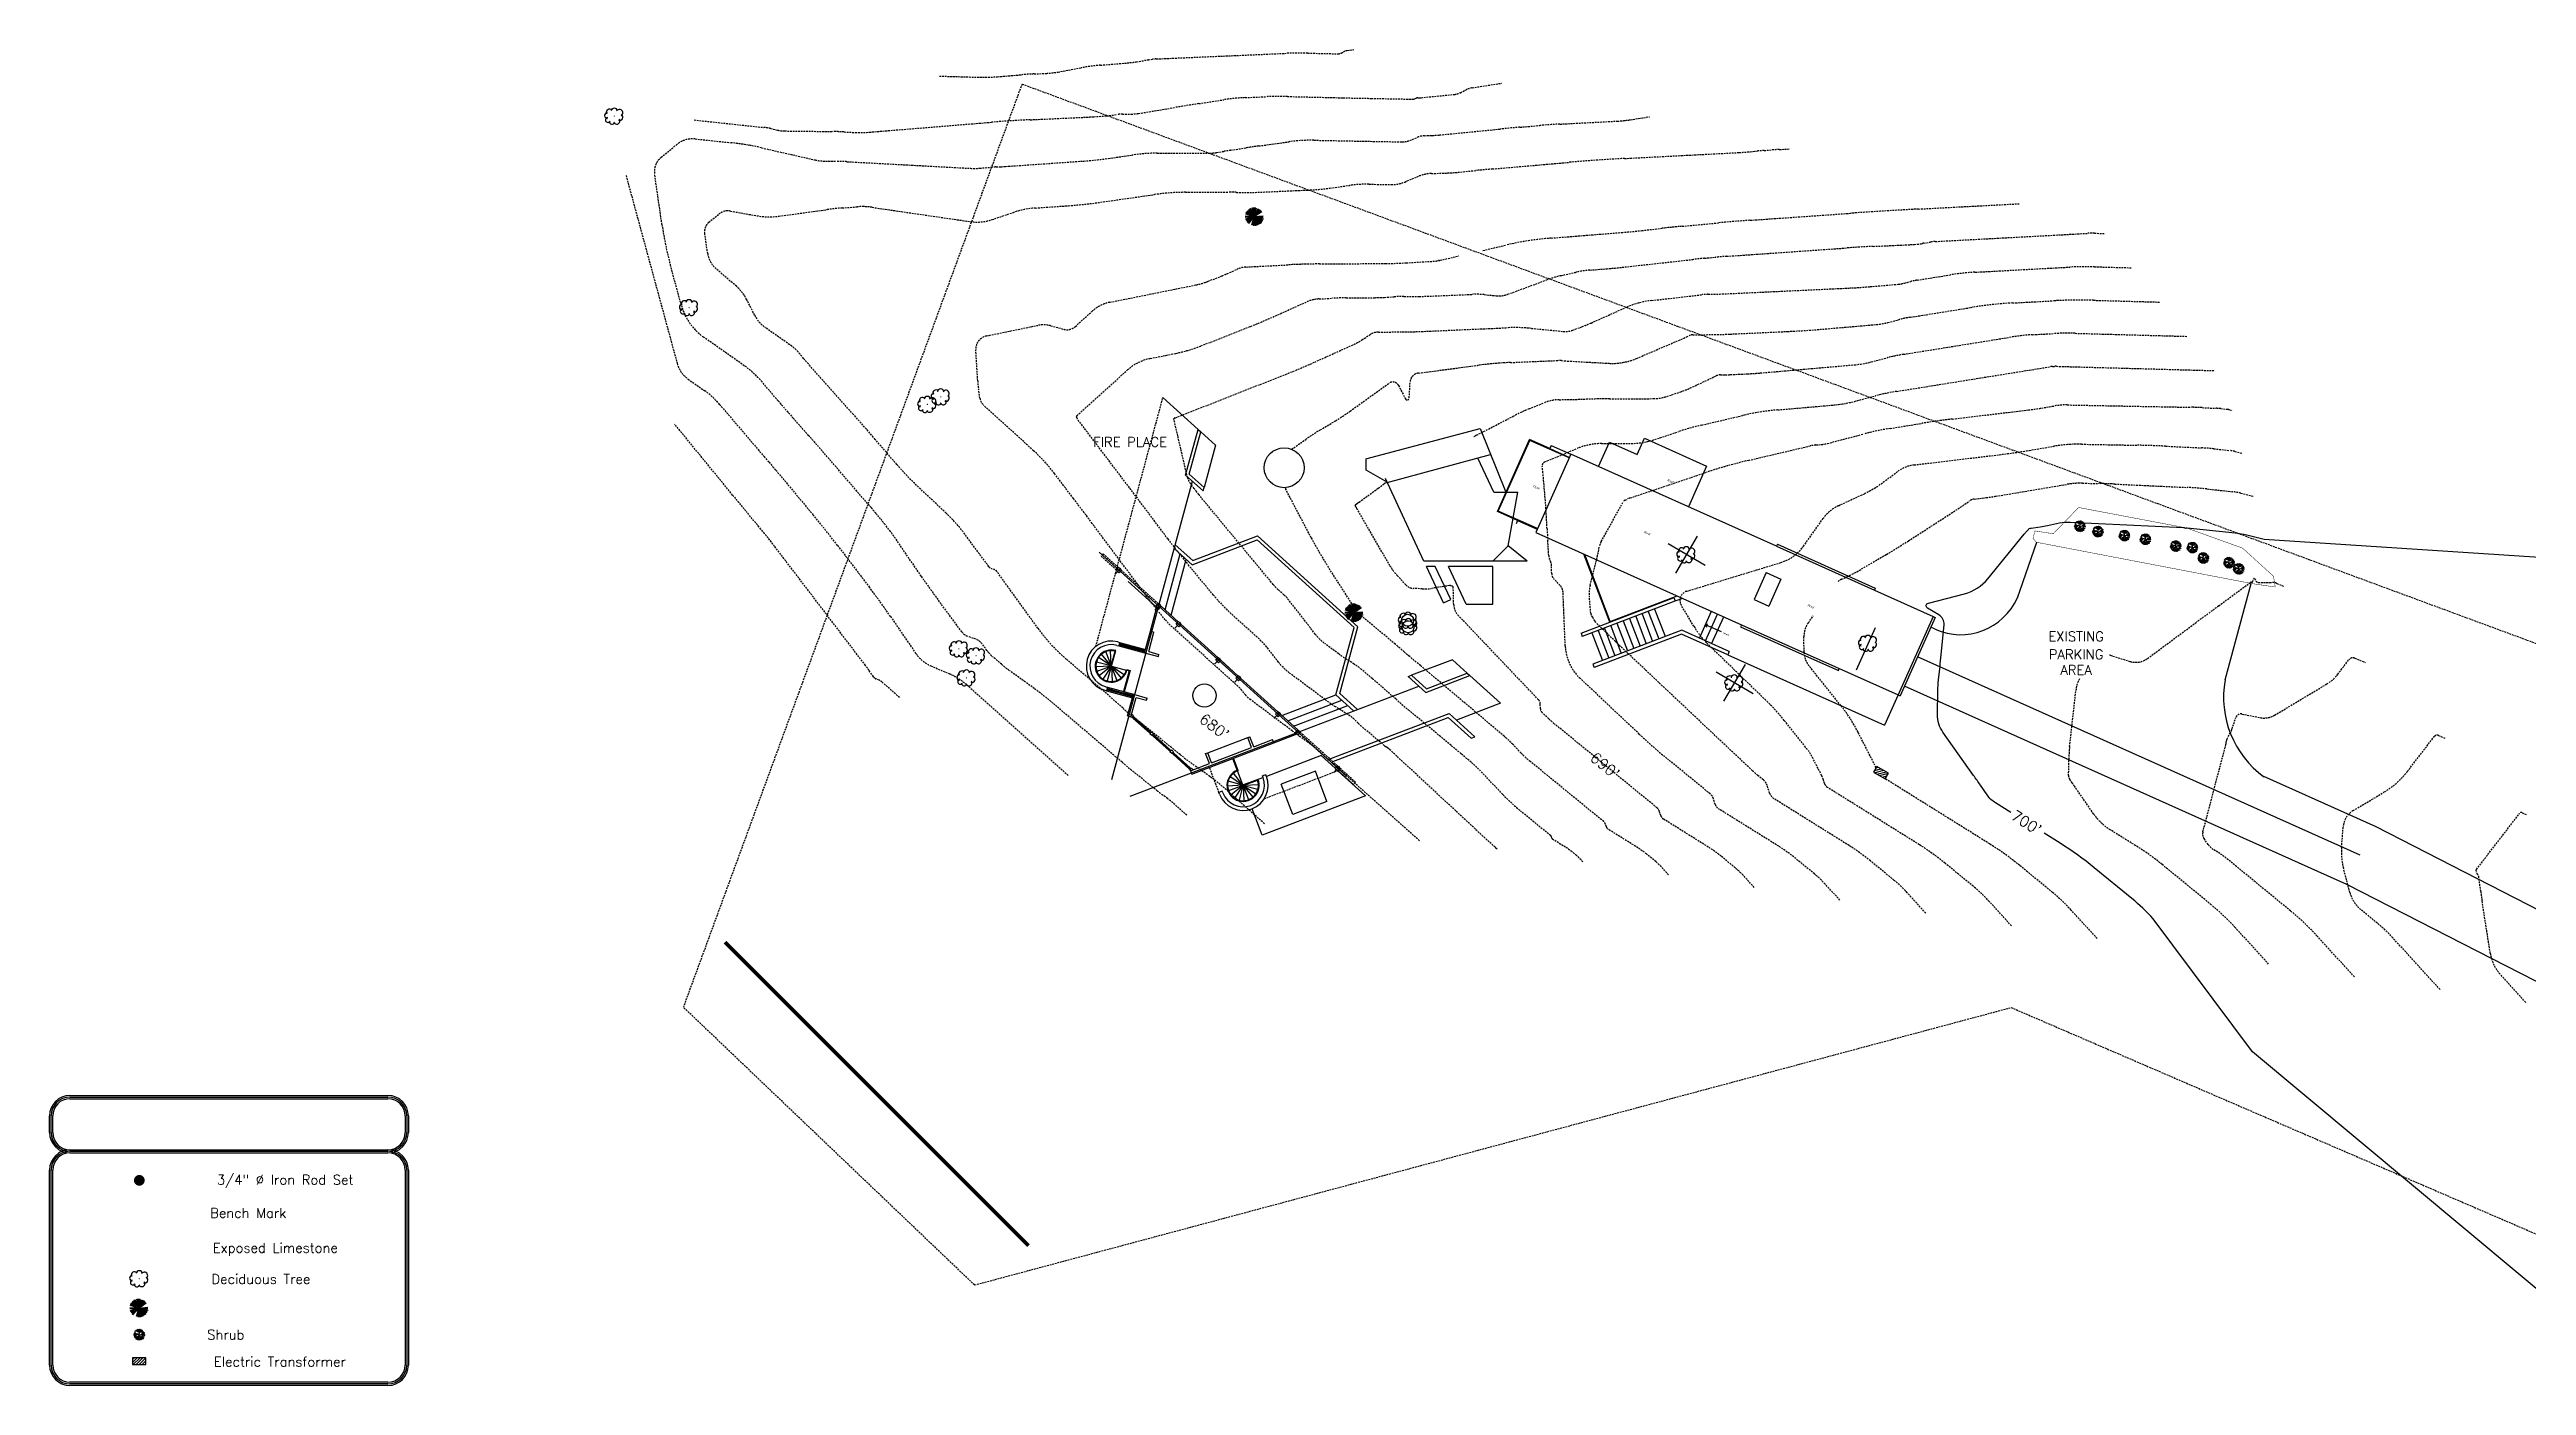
# Model space of a CAD drawing. Header units: inches. Extents: x -43639 to 75791, y -33466 to 47612.
# Drawn here: x 19679 to 25218, y 3888 to 6876 of the extents above; entities that cross this region are included whole.
import ezdxf
from ezdxf.enums import TextEntityAlignment as Align

# ---------------------------------------------------------------- set-up
doc = ezdxf.new("R2010")
doc.units = ezdxf.units.IN
doc.header["$LTSCALE"] = 8
doc.header["$MEASUREMENT"] = 0
doc.linetypes.add('ACAD_ISO02W100', pattern=[15, 12, -3])
doc.linetypes.add('DASHED', pattern=[0.75, 0.5, -0.25])
doc.layers.get('0').update_dxf_attribs({"linetype": 'CONTINUOUS'})
for name, color, linetype in [('A-Elev-South', 7, 'CONTINUOUS'), ('A-glazing', 252, 'CONTINUOUS'), ('A-millwork', 252, 'CONTINUOUS'), ('A-roof', 253, 'CONTINUOUS'), ('A-soffit', 251, 'ACAD_ISO02W100'), ('A-text', 254, 'CONTINUOUS'), ('A-walls', 7, 'CONTINUOUS'), ('construction', 160, 'CONTINUOUS'), ('CONT-HGH', 6, 'DASHED'), ('CONT-NML', 1, 'DASHED'), ('easement_JDCF', 7, 'DASHED'), ('LEGEND', 2, 'CONTINUOUS'), ('ROAD', 2, 'CONTINUOUS'), ('T100', 2, 'CONTINUOUS'), ('TOPO100', 14, 'CONTINUOUS'), ('TOPOCREEK', 5, 'CONTINUOUS'), ('TREE', 3, 'CONTINUOUS')]:
    doc.layers.add(name, color=color, linetype=linetype)
doc.styles.add('ROMAND', font='romand', dxfattribs={"height": 2})
doc.styles.get("Standard").update_dxf_attribs({"font": 'txt', "height": 0.2})
doc.styles.add('T100', font='ROMANS', dxfattribs={"height": 1.8})
doc.styles.add('T240', font='ROMANS', dxfattribs={"height": 4.06})

msp = doc.modelspace()

# ---------------------------------------------------------------- texts
at = {"layer": 'A-soffit', "color": 7}
for s, p in [('Deck', (22996.25254, 5897.36257, -120)), ('Roof', (23296.52737, 5910.87146, -120)), ('Roof', (23244.53343, 5794.90371, -120)), ('Roof', (23610.16429, 5630.97372, -120))]:
    msp.add_text(s, height=5, rotation=335.851, dxfattribs=at).set_placement(p)
at = {"layer": 'A-text'}
msp.add_text('DOWN', height=3, rotation=335.851, dxfattribs=at).set_placement((23421.85975, 5569.63113, -120))
at = {"layer": 'A-text', "style": 'T100'}
for s, p in [('EXISTING', (24211.26354, 5552.532, -120)), ('PARKING', (24211.26354, 5512.24839, -120)), ('AREA', (24211.26354, 5477.27697, -120))]:
    msp.add_text(s, height=21.6, dxfattribs=at).set_placement(p, align=Align.CENTER)
at = {"layer": 'LEGEND', "style": 'T240'}
for s, p in [('3/4" %%c Iron Rod Set', (20205.84853, 4337.52734, -120)), ('Bench Mark', (20123.23538, 4263.26161, -120)), ('Exposed Limestone', (20183.81835, 4185.22877, -120)), ('Deciduous Tree', (20151.52412, 4115.44768, -120)), ('Shrub', (20073.1668, 3991.13331, -120)), ('Electric Transformer', (20194.01117, 3930.66182, -120))]:
    msp.add_text(s, height=21.6, dxfattribs=at).set_placement(p, align=Align.CENTER)
at = {"layer": 'T100', "style": 'T100'}
msp.add_text('FIRE PLACE', height=21.6, dxfattribs=at).set_placement((22095.41172, 5987.36058, -120), align=Align.CENTER)
at = {"layer": 'T100', "style": 'ROMAND'}
for s, rotation, p in [("680'", 323.06270068, (22276.75104, 5352.28449, 8040)), ("690'", 320.6929108, (23150.0278, 5265.28654, 8160)), ("700'", 328.04449028, (24093.78028, 5136.81251, 8280))]:
    msp.add_text(s, height=24, rotation=rotation, dxfattribs=at).set_placement(p, align=Align.CENTER)

# ---------------------------------------------------------------- blocks, each defined once
blk = doc.blocks.new('PINETREE')
for p, q in [((0, 0), (-0.869831, 0.030011)), ((0, 0), (-0.869831, -0.086282)), ((0, 0), (-0.837788, -0.250404)), ((0, 0), (-0.81825, 0.248528)), ((-0.81825, 0.248528), (-0.81825, 0.248528)), ((0, 0), (-0.798712, 0.358256)), ((0, 0), (-0.798712, -0.359194)), ((0, 0), (-0.759636, -0.429532)), ((0, 0), (-0.746351, 0.451103)), ((-0.662929, 0.400682), (-0.688518, 0.497995)), ((0, 0), (-0.675232, 0.544887)), ((0, 0), (-0.675232, -0.530819)), ((0, 0), (-0.616618, -0.632106)), ((0, 0), (-0.584576, 0.654615)), ((0, 0), (-0.565038, -0.655553)), ((0, 0), (-0.486886, 0.724015)), ((0, 0), (-0.402482, 0.779348)), ((0, 0), (-0.343868, 0.794353)), ((0, 0), (-0.259464, -0.827178)), ((0, 0), (-0.194598, 0.864692)), ((0, 0), (-0.135984, -0.835619)), ((0, 0), (-0.116446, 0.880635)), ((0, 0), (-0.064085, -0.882511)), ((-0.057775, 0.436931), (-0.038294, 0.872194)), ((0, 0), (-0.018756, -0.87407)), ((0, 0), (0.026572, 0.880635)), ((0, 0), (0.124261, 0.880635)), ((0, 0), (0.234456, 0.841246)), ((0, 0), (0.377474, 0.786851)), ((0, 0), (0.461878, 0.747461)), ((0, 0), (0.54003, 0.685564)), ((0, 0), (0.669762, 0.584276)), ((0, 0), (0.741661, 0.497995)), ((0, 0), (0.884679, 0.0694)), ((0, 0), (0.877646, -0.040327)), ((0, 0), (0.865141, -0.094722)), ((0, 0), (0.826065, -0.289794)), ((0, 0), (0.793242, -0.414527)), ((0, 0), (0.728376, -0.507373)), ((0, 0), (0.118009, -0.897516)), ((0, 0), (0.032824, -0.859065)), ((0, 0), (0.403264, -0.780286)), ((0, 0), (0.514239, -0.718388)), ((0, 0), (0.637719, -0.663993)), ((0, 0), (0.286817, -0.835619)), ((0, 0), (0.696333, -0.617101)), ((0, 0), (0.916722, -0.211015)), ((0, 0), (0.228204, -0.843121)), ((0.36848, 0.321449), (0.592391, 0.685564)), ((-0.552229, -0.165054), (-0.831536, -0.328245)), ((-0.170074, -0.542198), (-0.187565, -0.835619)), ((0.535333, -0.372904), (0.676795, -0.53926))]:
    blk.add_line(p, q)
blk = doc.blocks.new('DCDSTREE')
at = {"const_width": 0.05567}
blk.add_lwpolyline([(-0.050861, -0.01564, 1), (0.004809, -0.01564, 1)], format="xyb", close=True, dxfattribs=at)
for centre, radius, start, end in [((-0.697665, 0.031649), 0.27, 90, 270), ((-0.472665, 0.324149), 0.334487, 47.726311, 199.653824), ((-0.022665, 0.436649), 0.318198, 8.130102, 171.869898), ((0.472335, 0.301649), 0.3245, 303.690068, 146.309932), ((0.504478, -0.141923), 0.302211, 246.16126, 60.708638), ((-0.636783, -0.38394), 0.243328, 104.489763, 329.250033), ((-0.24204, -0.519601), 0.275855, 177.662694, 343.412661), ((0.213585, -0.485851), 0.302916, 201.801409, 31.328693)]:
    blk.add_arc(centre, radius, start, end)
blk = doc.blocks.new('SHRUB4')
for p, q in [((-0.093, -0.008), (-0.102, 0.004)), ((-0.087, 0.018), (-0.1, 0.014)), ((-0.079, 0.01), (-0.097, 0.029)), ((-0.08, 0.048), (-0.094, 0.044)), ((-0.068, 0.04), (-0.088, 0.057)), ((-0.03, 0.06), (-0.081, 0.069)), ((-0.06, 0.019), (-0.079, 0.01)), ((-0.073, 0.024), (-0.068, 0.04)), ((-0.002, 0.001), (-0.073, 0.024)), ((-0.042, 0.075), (-0.07, 0.078)), ((-0.05, 0.003), (-0.068, 0.008)), ((-0.04, 0.012), (-0.064, -0.014)), ((-0.042, 0.075), (-0.044, 0.095)), ((-0.033, 0.083), (-0.042, 0.075)), ((-0.033, 0.083), (-0.015, 0.104)), ((-0.033, 0.083), (-0.032, 0.098)), ((-0.004, 0.069), (-0.033, 0.083)), ((-0.031, 0.062), (-0.032, 0.075)), ((-0.031, 0.061), (-0.004, 0.069)), ((0.004, 0.042), (-0.03, 0.06)), ((-0.022, 0.008), (-0.03, 0.025)), ((-0.002, 0.001), (-0.028, -0.046)), ((-0.018, 0.078), (-0.013, 0.09)), ((-0.006, 0.084), (-0.004, 0.104)), ((0.01, 0.087), (-0.006, 0.084)), ((-0.003, 0.07), (0.013, 0.062)), ((-0.001, 0.002), (0.004, 0.042)), ((-0.001, 0.002), (0.048, 0.007)), ((-0.001, 0), (0.038, -0.067)), ((0.004, 0.042), (0.001, 0.055)), ((0.004, 0.087), (0.002, 0.105)), ((0.004, 0.042), (0.03, 0.054)), ((0.015, 0.094), (0.01, 0.104)), ((0.011, 0.087), (0.023, 0.103)), ((0.013, 0.062), (0.011, 0.087)), ((0.015, 0.063), (0.024, 0.071)), ((0.024, 0.071), (0.02, 0.083)), ((0.03, 0.079), (0.025, 0.101)), ((0.03, 0.054), (0.033, 0.102)), ((0.03, 0.055), (0.044, 0.042)), ((0.031, 0.073), (0.048, 0.064)), ((0.039, 0.006), (0.052, 0.024)), ((0.041, 0.085), (0.04, 0.098)), ((0.04, 0.084), (0.051, 0.091)), ((0.04, 0.07), (0.04, 0.084)), ((0.048, 0.064), (0.056, 0.077)), ((0.048, 0.007), (0.061, 0.017)), ((0.048, 0.007), (0.061, -0.005)), ((0.055, 0.078), (0.059, 0.089)), ((0.056, 0.077), (0.068, 0.078)), ((0.061, 0.017), (0.064, 0.027)), ((0.061, 0.017), (0.07, 0.011)), ((0.061, -0.005), (0.081, 0.002)), ((0.064, 0.027), (0.069, 0.042)), ((0.064, 0.028), (0.076, 0.024)), ((0.068, 0.055), (0.076, 0.07)), ((0.069, 0.043), (0.068, 0.055)), ((0.069, 0.056), (0.087, 0.057)), ((0.069, 0.042), (0.086, 0.041)), ((0.07, 0.011), (0.087, 0.014)), ((0.076, 0.024), (0.086, 0.031)), ((0.081, 0.002), (0.102, -0.011)), ((0.086, 0.041), (0.09, 0.052)), ((0.086, 0.041), (0.096, 0.038)), ((0.086, 0.031), (0.1, 0.028)), ((0.087, 0.014), (0.1, 0.02)), ((0.087, 0.014), (0.089, 0.006)), ((0.089, 0.006), (0.102, 0.003)), ((-0.089, -0.014), (-0.102, -0.01)), ((-0.097, -0.002), (-0.101, -0.003)), ((-0.087, -0.015), (-0.097, -0.029)), ((-0.087, -0.038), (-0.097, -0.036)), ((-0.078, -0.002), (-0.093, -0.008)), ((-0.079, -0.028), (-0.09, -0.043)), ((-0.078, -0.029), (-0.089, -0.014)), ((-0.077, -0.052), (-0.086, -0.054)), ((-0.076, -0.052), (-0.079, -0.062)), ((-0.064, -0.012), (-0.078, -0.002)), ((-0.065, -0.013), (-0.078, -0.029)), ((-0.064, -0.014), (-0.077, -0.052)), ((-0.061, -0.067), (-0.071, -0.07)), ((-0.061, -0.068), (-0.065, -0.079)), ((-0.044, -0.039), (-0.061, -0.067)), ((-0.057, -0.078), (-0.061, -0.08)), ((-0.044, -0.081), (-0.057, -0.078)), ((-0.033, -0.064), (-0.051, -0.089)), ((-0.043, -0.058), (-0.049, -0.069)), ((-0.017, -0.026), (-0.044, -0.039)), ((-0.044, -0.039), (-0.043, -0.058)), ((-0.036, -0.087), (-0.044, -0.091)), ((-0.04, -0.074), (-0.033, -0.082)), ((-0.033, -0.082), (-0.036, -0.092)), ((-0.032, -0.034), (-0.033, -0.064)), ((-0.012, -0.081), (-0.033, -0.095)), ((-0.021, -0.069), (-0.028, -0.077)), ((-0.025, -0.04), (-0.008, -0.058)), ((-0.015, -0.052), (-0.022, -0.056)), ((-0.022, -0.056), (-0.021, -0.069)), ((-0.008, -0.058), (-0.016, -0.099)), ((-0.012, -0.022), (-0.008, -0.042)), ((-0.004, -0.078), (-0.006, -0.099)), ((0.023, -0.045), (-0.004, -0.078)), ((-0.003, -0.079), (0.021, -0.079)), ((0.009, -0.081), (0.001, -0.089)), ((0.001, -0.089), (0.011, -0.094)), ((0.011, -0.094), (0.008, -0.098)), ((0.012, -0.061), (0.018, -0.07)), ((0.017, -0.031), (0.038, -0.036)), ((0.025, -0.089), (0.018, -0.096)), ((0.021, -0.079), (0.03, -0.094)), ((0.022, -0.079), (0.033, -0.081)), ((0.03, -0.055), (0.025, -0.069)), ((0.025, -0.069), (0.047, -0.081)), ((0.033, -0.081), (0.044, -0.089)), ((0.035, -0.059), (0.052, -0.037)), ((0.045, -0.049), (0.047, -0.063)), ((0.047, -0.063), (0.059, -0.07)), ((0.047, -0.081), (0.053, -0.088)), ((0.051, -0.037), (0.06, -0.02)), ((0.052, -0.037), (0.086, -0.036)), ((0.059, -0.07), (0.059, -0.081)), ((0.06, -0.02), (0.071, -0.027)), ((0.069, -0.037), (0.065, -0.053)), ((0.065, -0.053), (0.072, -0.074)), ((0.067, -0.064), (0.081, -0.066)), ((0.068, -0.024), (0.076, -0.017)), ((0.086, -0.037), (0.095, -0.034)), ((0.086, -0.036), (0.088, -0.045)), ((0.094, -0.006), (0.103, -0.002))]:
    blk.add_line(p, q)
blk = doc.blocks.new('*X60')
for p, q in [((21, 26.3), (21.7, 27)), ((21, 26.75), (21.25, 27)), ((21.14, 26), (22.14, 27)), ((21.58, 26), (22.58, 27)), ((22.02, 26), (23, 26.98)), ((22.46, 26), (23, 26.54)), ((22.91, 26), (23, 26.09))]:
    blk.add_line(p, q)
blk = doc.blocks.new('DUMPSTER')
for p, q in [((-0.13, 0.125), (-0.13, 0)), ((0.12, 0.125), (-0.13, 0.125)), ((-0.13, 0), (0.12, 0)), ((0.12, 0), (0.12, 0.125))]:
    blk.add_line(p, q)
at = {"xscale": 0.125, "yscale": 0.125, "zscale": 0.125}
blk.add_blockref('*X60', (-2.755, -3.25), dxfattribs=at)
blk = doc.blocks.new('801')
at = {"layer": 'TOPO100', "linetype": 'Continuous'}
for points in [[(-28903.4, 38759.2), (-29383.4, 38759.2), (-30343.4, 38567.2), (-31783.4, 38567.2), (-32263.4, 38759.2), (-32743.4, 38759.2), (-33223.4, 38471.2), (-34183.4, 38231.2), (-34903.4, 37751.2), (-34471.4, 37511.2), (-33511.4, 37751.2), (-33031.4, 37607.2), (-31975.4, 37079.2), (-31015.4, 36887.2), (-30727.4, 36455.2), (-30247.4, 36359.2), (-29287.4, 36695.2), (-28807.4, 36647.2), (-28327.4, 36455.2), (-27367.4, 35783.2), (-26887.4, 35687.2), (-25447.4, 35975.2), (-24967.4, 35927.2), (-23047.4, 35255.2), (-22087.4, 35591.2), (-21607.4, 35591.2), (-21127.4, 35399.2), (-20743.4, 35111.2), (-20503.4, 34583.2), (-20599.4, 33623.2), (-18847.4, 33215.2), (-17447.4, 31815.2), (-15319.4, 31031.2), (-14359.4, 30503.2), (-14023.4, 30119.2), (-13783.4, 29591.2), (-13831.4, 28631.2), (-14407.4, 27719.2), (-15367.4, 27431.2), (-15847.4, 27623.2), (-16807.4, 28295.2), (-17287.4, 28391.2), (-17719.4, 28151.2), (-18679.4, 28007.2), (-19207.4, 27623.2), (-19639.4, 27527.2), (-20551.4, 27623.2), (-21031.4, 27527.2), (-21319.4, 27047.2), (-21703.4, 26663.2), (-21703.4, 26663.2), (-22615.4, 26327.2), (-23623.4, 26615.2), (-24583.4, 27239.2), (-25975.4, 26951.2), (-26935.4, 26903.2), (-28263.4, 27207.2), (-30247.4, 28247.2), (-31207.4, 28439.2), (-31447.4, 28151.2), (-30631.4, 27479.2), (-30295.4, 26999.2), (-29335.4, 26231.2), (-28567.4, 25319.2), (-28711.4, 24359.2), (-27751.4, 24551.2), (-26791.4, 24359.2), (-25831.4, 23975.2), (-25111.4, 23543.2), (-24103.4, 22535.2)], [(39937.1, 23413.4), (42430.6, 21917.2), (42856.6, 21287.2), (43288.6, 20327.2), (43531.6, 19212.9), (43915.6, 19116.9), (44200.6, 20231.2), (44200.6, 20711.2), (43624.6, 21671.2), (43624.6, 22631.2), (43432.6, 23111.2), (42520.6, 23975.2), (40856.6, 26919.2), (40563.2, 28386.5), (40563.2, 28386.5), (40552.6, 28439.2), (40600.6, 28679.2), (40888.6, 29159.2), (41046.9, 29247.2), (41046.9, 29247.2), (41320.6, 29399.2), (42280.6, 29255.2), (43995.2, 28818.9), (43995.2, 28818.9), (44045.4, 28801.4), (43864.6, 29255.2), (43528.6, 29687.2), (43192.6, 30647.2), (42904.6, 31079.2), (42768.9, 31268), (42768.9, 31268), (42330.1, 31642.1), (42330.1, 31642.1), (41037.2, 32144.2), (41298.8, 32486.6), (41298.8, 32486.6), (42060.1, 32666.2), (42060.1, 32666.2), (42712.6, 32999.2), (43177.7, 33038), (43177.7, 33038), (44760.6, 33169.9), (46912.6, 33887.2), (47512.6, 33719.2), (49093, 32977.4), (49775.7, 32977.4), (50654.9, 32928.9), (51496.6, 32759.2), (52264.6, 32039.2), (52264.6, 31559.2), (51880.6, 30599.2), (51976.6, 30119.2), (52264.6, 29639.2), (52504.6, 28199.2), (52504.6, 27719.2), (52408.6, 27239.2), (52024.6, 26759.2), (51544.6, 26519.2), (50680.6, 26327.2), (50238.7, 25989.3), (50238.7, 25989.3), (49864.6, 25703.2), (50584.6, 24791.2), (50536.6, 23879.2), (51256.6, 23725.6), (52875.6, 24058.7), (52875.6, 24058.7), (52936.6, 24071.2), (53848.6, 23975.2), (54232.6, 23591.2), (54232.6, 23591.2), (54520.6, 22871.2), (54516.7, 22857.2), (54516.7, 22857.2), (54184.6, 21671.2), (54520.6, 20759.2), (54328.6, 19367.2), (53816.6, 18087.2), (53176.6, 17447.2), (52744.6, 17207.2), (52360.6, 16295.2), (51736.6, 15575.2), (51928.6, 15143.2), (52408.6, 15191.2), (53704.6, 16247.2), (54664.6, 16535.2), (55000.6, 16871.2), (55288.6, 17351.2), (56632.6, 18695.2), (57112.6, 18983.2), (57592.6, 19079.2), (58072.6, 18983.2), (58552.6, 18695.2), (58792.6, 18167.2), (59032.6, 17207.2), (59944.6, 16823.2), (60232.6, 16804), (61720.6, 15815.2), (62200.6, 15623.2), (62776.6, 14807.2), (63208.6, 14375.2), (63688.6, 13415.2), (63736.6, 12935.2), (63640.6, 12455.2), (62872.6, 11687.2), (61912.6, 11447.2), (60472.6, 11399.2), (60040.6, 11111.2), (60328.6, 10151.2), (60280.6, 9671.2), (60040.6, 9239.2), (59080.6, 8759.2), (57640.6, 8375.2), (56680.6, 8327.2), (56152.6, 7943.2), (55672.6, 7751.2), (55609.6, 7384), (57400.6, 7175.2), (58264.6, 6839.2), (58744.6, 6551.2), (59224.6, 5639.2), (59128.6, 4679.2), (59128.6, 4679.2), (58744.6, 4199.2), (58264.6, 3815.2), (57784.6, 3623.2), (57640.6, 3239.2), (57736.6, 2279.2), (57352.6, 1319.2), (57016.6, 935.2), (56920.6, 407.2), (56296.6, -552.8), (56045.7, -839.5), (56045.7, -839.5), (55624.6, -1320.8), (55480.6, -1800.8), (55864.6, -2760.8), (55864.6, -3720.8), (56056.6, -4680.8), (55864.6, -5640.8), (55864.6, -6072.8), (56344.6, -6072.8), (56920.6, -4632.8), (57352.6, -4296.8), (57352.6, -3970.5), (57352.6, -3970.5), (57352.6, -3336.8), (57496.6, -2856.8), (58120.6, -1464.8), (58744.6, -552.8), (59128.6, -120.8), (60088.6, 71.2), (60856.6, 1895.2), (61240.6, 2279.2), (61768.6, 2423.2), (62728.6, 2231.2), (62968.6, 2567.2), (62776.6, 3527.2), (62776.6, 4734.1), (64120.6, 7079.2), (64888.6, 7943.2), (65368.6, 8231.2), (65752.6, 8327.2), (66712.6, 8231.2), (67192.6, 7847.2), (67336.6, 7607.2), (67576.6, 6407.2)], [(-43078.4, 24151), (-42919.4, 24119.2), (-41527.4, 22439.2), (-41143.4, 21479.2), (-40711.4, 20879.2), (-40663.4, 19559.2), (-40231.4, 18695.2), (-39319.4, 18071.2), (-37879.4, 18071.2), (-36919.4, 18311.2), (-36487.4, 18215.2), (-36026.6, 17869.6), (-34999.4, 16007.2), (-34855.4, 15527.2), (-34807.4, 15047.2), (-34999.4, 14087.2), (-34999.4, 13127.2), (-35287.4, 11207.2), (-34951.4, 10247.2), (-34471.4, 10151.2), (-33991.4, 10247.2), (-33421.4, 10589.2), (-32385.6, 12315.6), (-32071.4, 12551.2), (-31687.4, 13031.2), (-31399.4, 14471.2), (-31495.4, 14951.2), (-32071.4, 16391.2), (-32071.4, 18311.2), (-32455.4, 19271.2), (-33452.8, 20283.3), (-34534, 23372.6), (-35047.4, 23783.2), (-35527.4, 23975.2), (-36007.4, 23975.2), (-36391.4, 24263.2), (-36679.4, 25223.2), (-36679.4, 25223.2), (-36999.4, 25623.2), (-38418, 26332.6), (-38503.4, 26759.2), (-38839.4, 27143.2), (-39799.4, 27527.2), (-39559.4, 28007.2), (-39175.4, 28391.2), (-38935.4, 28871.2), (-39223.4, 29831.2), (-39079.4, 30311.2), (-38743.4, 30743.2), (-38695.4, 31703.2), (-38887.4, 32231.2), (-39271.4, 32519.2), (-39751.4, 32711.2), (-41191.4, 32711.2), (-41959.4, 32999.2), (-42343.4, 33383.2), (-42775.4, 33623.2), (-43078.4, 33683.8)], [(-22759.4, 19175.2), (-22759.4, 18599.2), (-22999.4, 18215.2), (-23911.4, 17735.2), (-24295.4, 17351.2), (-24295.4, 16871.2), (-24199.4, 16583.2), (-23719.4, 16199.2), (-23575.4, 15719.2), (-23047.4, 14759.2), (-23239.4, 14279.2), (-23383.4, 13319.2), (-23239.4, 12935.2), (-22951.4, 12839.2), (-22327.4, 14183.2), (-21463.4, 14183.2), (-21031.4, 14471.2), (-20839.4, 13991.2), (-21031.4, 13127.2), (-21415.4, 12647.2), (-21692.7, 10972.6), (-22183.4, 10727.2), (-22663.4, 10631.2), (-23095.4, 10295.2), (-23767.4, 9479.2), (-24199.4, 9143.2), (-25159.4, 8855.2), (-27097.8, 9049.1), (-27271.4, 8615.2), (-26551.4, 8183.2), (-24487.4, 7655.2), (-23527.4, 7271.2), (-23095.4, 6983.2), (-22519.4, 6119.2), (-21607.4, 5159.2), (-21799.4, 4583.2), (-22247.4, 4023.2), (-23527.4, 3383.2), (-24487.4, 3335.2), (-24618.3, 3197.9), (-24391.4, 2375.2), (-24391.4, 1895.2), (-24679.4, 1415.2), (-25536.1, 1381.3), (-25591.4, 1175.2), (-24823.4, 23.2), (-24583.4, -1656.8), (-24871.4, -2568.8), (-25303.4, -2904.8), (-26263.4, -3048.8), (-26263.4, -3048.8), (-26743.4, -3000.8), (-28222.7, -2476.2), (-28231.4, -3000.8), (-28135.4, -3480.8), (-27847.4, -3960.8), (-27367.4, -4392.8), (-26791.4, -5304.8), (-26503.4, -6264.8)], [(-43078.4, 959.6), (-42343.4, 263.2), (-41863.4, -600.8), (-41047.4, -1416.8), (-40615.4, -1560.8), (-39655.4, -1464.8), (-39399.4, -1144.8), (-38695.4, 359.2), (-38791.4, 1319.2), (-39559.4, 2759.2), (-39895.4, 3719.2), (-40115.2, 5058.2), (-39751.4, 5543.2), (-39419.1, 5321.7), (-39183.7, 4145), (-38599.4, 3911.2), (-38311.4, 3335.2), (-37927.4, 1895.2), (-37543.4, 1415.2), (-37063.4, 1127.2), (-36583.4, 1031.2), (-36103.4, 1127.2), (-35804.7, 828.6), (-36775.4, -384.8), (-36775.4, -936.8), (-36343.4, -1800.8), (-36631.4, -2280.8), (-36919.4, -3240.8), (-36583.4, -4152.8), (-36295.4, -4536.8), (-36199.4, -5016.8), (-36295.4, -5496.8), (-36199.4, -5976.8), (-35911.4, -6360.8), (-35431.4, -6744.8), (-35335.4, -7224.8), (-35431.4, -7704.8), (-35239.4, -8184.8), (-34951.4, -8664.8), (-34471.4, -9048.8), (-34279.4, -9528.8), (-34375.4, -10008.8), (-34164.2, -10536.8), (-33319.4, -11592.8), (-33319.4, -12216.8), (-33511.4, -12600.8), (-33223.4, -13560.8), (-32184.3, -14859.6), (-32184.3, -14859.6), (-31591.4, -15096.8), (-31111.4, -14904.8), (-30487.4, -13992.8), (-29959.4, -12920.8), (-29959.4, -10488.8), (-29863.4, -10296.8), (-29383.4, -10488.8), (-28855.4, -10536.8), (-28375.4, -10392.8), (-28039.4, -10104.8)], [(70072.6, 3047.2), (70264.6, 2087.2), (70004.7, 777.9), (70101.7, 534.2), (70248.5, 437.2), (70443.7, 582.7), (71368.6, 2915.2), (71704.6, 3335.2), (72184.6, 3527.2), (72664.6, 3527.2), (73464.6, 3207.2), (74488.6, 2183.2)], [(-37827.1, -31594.2), (-37538.6, -30622.3), (-37784.3, -30425.4), (-38023.4, -30120.8), (-38167.4, -29256.8), (-38599.4, -28872.8), (-39511.4, -28728.8), (-39847.4, -28344.8), (-40327.4, -28152.8), (-40423.4, -27672.8), (-40327.4, -27192.8), (-40327.4, -26232.8), (-39271.4, -25368.8), (-38887.4, -25176.8), (-38887.4, -25176.8), (-38599.4, -24696.8), (-38791.4, -24216.8), (-39175.4, -23928.8), (-39415.4, -23544.8), (-39607.4, -22584.8), (-39991.4, -22104.8), (-40279.4, -21144.8), (-41239.4, -19800.8), (-41239.4, -18888.8), (-41479.4, -18456.8), (-41287.4, -17976.8), (-41575.4, -17016.8), (-41479.4, -16056.8), (-42199.4, -15192.8), (-42055.4, -14712.8), (-42151.4, -14232.8), (-41959.4, -13752.8), (-42055.4, -13272.8), (-41767.4, -12312.8), (-41959.4, -11832.8), (-42343.4, -11496.8), (-43303.4, -11112.8), (-43591.4, -10584.8), (-43639.4, -10152.8), (-42775.4, -9960.8), (-42247.4, -9096.8), (-41767.4, -8952.8), (-41383.4, -8568.8), (-41287.4, -8088.8), (-41383.4, -7608.8), (-41767.4, -7224.8), (-41671.4, -6744.8), (-41383.4, -6360.8), (-41671.4, -5496.8), (-41575.4, -5016.8), (-41719.4, -4584.8), (-42535.4, -3864.8), (-42535.4, -3384.8), (-42727.4, -2904.8), (-43078.4, -2651.2)]]:
    blk.add_lwpolyline(points, dxfattribs=at)
for points, elevation in [([(15728.3, -32632.3), (17906.2, -32165.6), (18040.6, -31944.8), (17080.6, -31608.8), (16600.6, -31320.8), (16264.6, -30840.8), (16168.6, -30360.8), (16312.6, -29880.8), (16744.6, -29544.8), (17656.6, -29304.8), (18616.6, -29496.8), (19000.6, -29400.8), (19384.6, -28968.8), (20200.6, -28296.8), (19864.6, -27960.8), (19384.6, -27768.8), (19000.6, -27288.8), (18808.6, -26904.8), (18904.6, -26424.8), (19336.6, -25992.8), (20296.6, -25752.8), (21256.6, -25896.8), (21736.6, -25752.8), (22216.6, -25032.8), (23822, -24750.1), (23992.6, -24408.8), (23512.6, -24024.8), (23320.6, -23640.8), (23320.6, -22728.8), (22936.6, -22296.8), (22696.6, -21864.8), (22744.6, -20904.8), (22360.6, -20472.8), (22360.6, -20184.8), (22552.6, -19800.8), (22840.6, -19608.8), (23320.6, -19608.8), (23608.6, -19320.8), (23224.6, -18744.8), (23032.6, -18264.8), (23080.6, -17832.8), (23416.6, -17016.8), (23704.6, -16632.8), (24088.6, -16344.8), (24088.6, -16344.8), (24520.6, -16104.8), (25432.6, -15816.8), (25624.6, -15480.8), (25336.6, -14520.8), (25336.6, -14040.8), (25716.5, -13407.6), (27544.6, -13128.8), (28024.6, -13224.8), (28984.6, -13608.8), (29464.6, -13560.8), (29752.6, -13656.8), (29848.6, -13464.8), (30424.6, -13944.8), (30673.1, -14317.5), (31736.6, -14104.8), (32536.6, -14424.8), (33016.6, -14424.8), (33400.6, -14808.8), (33880.6, -14856.8), (34216.6, -15768.8), (34648.6, -16008.8), (35080.6, -15144.8), (35512.6, -15000.8), (35800.6, -14616.8), (36328.6, -13368.8), (36664.6, -12888.8), (37096.6, -12696.8), (38056.6, -12696.8), (38248.6, -12216.8), (38344.6, -11256.8), (38584.6, -10296.8), (39160.6, -9480.8), (39544.6, -9144.8), (39880.6, -8232.8), (40216.6, -7704.8), (40696.6, -7512.8), (41176.6, -7464.8), (42136.6, -6888.8), (42616.6, -6936.8), (43000.6, -6840.8), (43288.6, -5928.8), (43576.6, -5496.8), (44152.6, -5208.8), (45055, -5362.4), (47272.6, -6840.8), (47512.6, -7080.8), (47848.6, -8040.8), (48136.6, -9480.8), (48280.6, -10872.8), (48280.6, -10872.8), (48568.6, -11256.8), (48712.6, -11784.8), (48616.6, -12744.8), (48952.6, -13080.8), (49096.6, -13608.8), (48952.6, -14568.8), (49048.6, -15048.8), (49912.6, -15768.8), (50296.6, -16248.8), (50392.6, -16728.8), (50200.6, -17160.8), (50680.6, -18072.8), (50872.6, -19032.8), (50536.6, -20424.8), (50296.6, -20760.8), (49816.6, -21048.8), (49816.6, -21432.8), (50632.6, -22104.8), (50872.6, -22584.8), (50968.6, -23064.8), (50776.6, -23544.8), (51208.6, -24504.8), (51064.6, -24984.8), (50680.6, -25416.8), (49768.6, -25992.8), (49834.4, -26513.7), (51136.6, -25992.8), (51736.6, -26232.8), (52120.6, -26712.8), (52216.6, -27192.8), (52600.6, -27480.8), (52696.6, -27000.8), (52696.6, -24792.8), (52984.6, -24216.8), (53564.6, -24332.8), (53853.2, -25775.6), (54224.7, -26040), (54224.7, -26040), (54376.6, -25656.8), (54472.6, -24696.8), (54808.6, -24360.8), (55576.6, -24552.8), (55864.6, -24216.8), (55864.6, -23880.8), (55000.6, -23448.8), (54520.6, -22968.8), (54328.6, -22488.8), (54760.6, -22152.8), (54856.6, -21240.8), (55096.6, -20760.8), (55480.6, -20328.8), (55480.6, -20328.8), (55768.6, -19368.8), (56248.6, -19224.8), (56728.6, -19320.8), (57035.9, -19409.3), (57035.9, -19409.3), (57064.6, -19080.8), (56776.6, -18168.8), (56728.6, -17688.8), (56728.6, -17208.8), (56856.6, -16888.8), (58264.6, -15720.8), (58792.6, -13800.8), (59608.6, -12408.8), (60376.6, -11544.8), (61288.6, -11256.8), (62200.6, -11640.8), (62584.6, -11448.8), (62776.6, -10536.8), (63208.6, -10200.8), (64120.6, -9912.8), (64360.6, -9480.8), (65032.6, -8952.8), (65624.6, -8824.8), (66808.6, -9816.8), (67720.6, -9336.8), (68152.6, -9336.8), (68536.6, -9816.8), (69496.6, -9912.8), (69928.6, -10344.8), (70072.6, -11304.8), (69688.6, -11736.8), (69208.6, -12024.8), (69208.6, -12504.8), (70120.6, -12696.8), (70312.6, -13176.8), (69880.6, -14136.8), (70264.6, -14136.8), (70744.6, -13944.8), (71128.6, -14184.8), (71368.6, -15096.8), (71800.6, -15000.8), (72184.6, -14616.8), (72664.6, -14424.8), (73144.6, -14424.8), (73528.6, -14904.8), (73731.3, -16398.1), (74699.8, -16882.4)], 9600), ([(62347.5, -33466.5), (62623, -32088.8), (63698.2, -30072.8), (63832.6, -29400.8), (63544.6, -28920.8), (63064.6, -28824.8), (62584.6, -28920.8), (61288.6, -29928.8), (60568.6, -30888.8), (59800.6, -32280.8), (59896.6, -33240.8), (59855.1, -33421.9)], 12000)]:
    blk.add_lwpolyline(points, dxfattribs=dict(at, elevation=elevation))
at = {"layer": 'TOPO100', "width": 1.2}
blk.add_text('700', height=1200, rotation=311.642, dxfattribs=at).set_placement((67299.8, 5698))

# ---------------------------------------------------------------- linework, layer by layer
at = {"const_width": 8, "elevation": -120}
msp.add_lwpolyline([(21868.25924, 4200.85321), (21189.43673, 4879.67572)], dxfattribs=at)
at = {"layer": 'A-Elev-South', "color": 253}
for p, q in [((22286.48776, 5990.83365), (22260.83354, 5896.44731)), ((23034.11457, 5983.23156, -120), (23077.91383, 5963.59423, -5252.1647)), ((23037.38746, 5990.53143, 5012.1647), (23081.18672, 5970.89411, -120)), ((22962.11104, 5822.63426, -120), (23005.9103, 5802.99694, -120)), ((23329.07615, 5577.00881, -120), (23130.42819, 5501.12618, -120)), ((23328.82697, 5568.35325, -8376), (23133.2759, 5493.6496, -8376)), ((23432.25545, 5521.98126, -120), (23328.82697, 5568.35325, -120)), ((23435.52834, 5529.28114, -120), (23329.07615, 5577.00881, -120)), ((22816.37385, 5511.22104), (22725.00339, 5476.31605)), ((23130.42819, 5501.12618, -120), (23133.2759, 5493.6496, -120)), ((22924.08018, 5413.73346, -8376), (22825.24023, 5375.97501, -8376))]:
    msp.add_line(p, q, dxfattribs=at)
at = {"layer": 'A-Elev-South', "color": 252}
for p, q in [((23198.40878, 5597.8651, -120), (23221.94039, 5536.08343, -120)), ((23212.42642, 5603.20418, -120), (23235.95284, 5541.43612, -120)), ((23226.44406, 5608.54327, -120), (23249.96529, 5546.78882, -120)), ((23240.4617, 5613.88235, -120), (23263.97775, 5552.14151, -120)), ((23254.47933, 5619.22143, -120), (23277.9902, 5557.4942, -120)), ((23268.49697, 5624.56052, -120), (23291.76614, 5563.46786, -120)), ((23128.32059, 5571.16968, -120), (23151.87811, 5509.31995, -120)), ((23142.33823, 5576.50876, -120), (23165.89057, 5514.67265, -120)), ((23156.35587, 5581.84785, -120), (23179.90302, 5520.02534, -120)), ((23170.3735, 5587.18693, -120), (23193.91548, 5525.37804, -120)), ((23184.39114, 5592.52601, -120), (23207.92793, 5530.73073, -120))]:
    msp.add_line(p, q, dxfattribs=at)
at = {"layer": 'A-Elev-South', "color": 7}
msp.add_line((23104.00215, 5570.46784, -120), (23106.84967, 5562.99176, -120), dxfattribs=at)
at = {"layer": 'A-glazing'}
for p, q in [((23034.11457, 5983.23156, -120), (22990.31531, 6002.86888, -120)), ((23168.28593, 5595.20911, -119.99905), (23110.3106, 5747.42196, -119.99905)), ((23518.04244, 5705.98831, -120), (23550.89188, 5691.26032, -120)), ((23491.04111, 5645.76432, -120), (23523.89056, 5631.03633, -120))]:
    msp.add_line(p, q, dxfattribs=at)
at = {"layer": 'A-millwork'}
for p, q in [((22916.94305, 5842.88526, -120), (22988.94658, 6003.48255, -120)), ((22918.92544, 5843.64032, -120), (22989.70164, 6001.50016, -120)), ((23034.11457, 5983.23156, -120), (22988.94658, 6003.48255, -120)), ((23077.30016, 5962.2255, -4585.7544), (22989.70164, 6001.50016, -120)), ((22962.11104, 5822.63426, -120), (22916.94305, 5842.88526, -120)), ((23006.52396, 5804.36566, -120), (22918.92544, 5843.64032, -120)), ((23169.36084, 5596.7913, -119.99905), (23112.30952, 5746.5782, -119.99905)), ((23518.04244, 5705.98831, -120), (23491.04111, 5645.76432, -120)), ((23550.89188, 5691.26032, -120), (23523.89056, 5631.03633, -120)), ((22269.02487, 5302.96102, -8376), (22358.73776, 5337.13115, -8376))]:
    msp.add_line(p, q, dxfattribs=at)
at = {"layer": 'A-roof'}
for p, q in [((23543.12453, 5769.2646, -120), (23541.07897, 5764.70218, -120)), ((23543.12453, 5769.2646, -120), (23762.12084, 5671.07796, -120)), ((23762.12084, 5671.07796, -120), (23760.07529, 5666.51554, -120)), ((23896.0355, 5605.55801, -120), (23817.48619, 5430.36096, -120)), ((23891.47307, 5607.60356, -120), (23896.0355, 5605.55801, -120)), ((23462.52967, 5589.50513, -120), (23460.48411, 5584.9427, -120)), ((23460.48411, 5584.9427, -120), (23679.48042, 5486.75607, -120)), ((23679.48042, 5486.75607, -120), (23681.52598, 5491.31849, -120)), ((23812.92377, 5432.40651, -120), (23817.48619, 5430.36096, -120))]:
    msp.add_line(p, q, dxfattribs=at)
at = {"layer": 'A-roof', "color": 7}
for p, q in [((23541.07897, 5764.70218, -120), (23891.47307, 5607.60356, -120)), ((23891.47307, 5607.60356, -120), (23812.92377, 5432.40651, -120)), ((23462.52967, 5589.50513, -120), (23812.92377, 5432.40651, -120))]:
    msp.add_line(p, q, dxfattribs=at)
at = {"layer": 'A-text'}
for p, q in [((23382.11564, 5589.39363, -119.99826), (23387.72269, 5591.52926, -119.99826)), ((23382.11564, 5589.39363, -119.99826), (23384.25127, 5583.78657, -119.99826)), ((23418.15878, 5573.23375, -119.99826), (23382.11564, 5589.39363, -119.99826))]:
    msp.add_line(p, q, dxfattribs=at)
at = {"layer": 'A-walls', "color": 252, "linetype": 'DASHED'}
for p, q in [((22018.86389, 5540.72741, -8376), (22168.85618, 6097.30481, -8376)), ((22035.44275, 5747.89249, -8376), (22030.70855, 5742.66206, -8376)), ((22030.70855, 5742.66206, -8376), (22065.14743, 5711.4906, -8376)), ((22035.44275, 5747.89249, -8376), (22069.88163, 5716.72104, -8376)), ((22075.81285, 5711.35255, -8376), (22158.84989, 5636.19373, -8376)), ((22559.20709, 5273.82083, -8376), (22476.17004, 5348.97965, -8376)), ((22395.35262, 5200.35655, -8376), (22560.40411, 5263.2219, -8376)), ((22594.84299, 5232.05044, -8376), (22560.40411, 5263.2219, -8376)), ((22599.57719, 5237.28088, -8376), (22565.13831, 5268.45234, -8376)), ((22599.57719, 5237.28088, -8376), (22594.84299, 5232.05044, -8376))]:
    msp.add_line(p, q, dxfattribs=at)
at = {"layer": 'A-walls', "color": 253}
for p, q in [((22247.36977, 6026.24027), (22168.85618, 6097.30481)), ((22286.48776, 5990.83365), (22253.30099, 6020.87179)), ((23037.38746, 5990.53143, -5267.56597), (23034.11457, 5983.23156, -5267.56597)), ((22160.57654, 5635.26834), (22235.0123, 5910.20445)), ((22962.11104, 5822.63426, -120), (22958.83815, 5815.33438, -120)), ((23169.36084, 5596.7913, -8375.99905), (23319.08449, 5653.81853, -8375.99905)), ((23315.08974, 5642.30692, -120), (23311.76676, 5651.03133, -120)), ((23103.92985, 5570.69695, -8376), (23312.15686, 5650.00714, -8376)), ((22069.97238, 5542.19468), (22127.88735, 5526.51488)), ((22072.06302, 5549.91668), (22129.97799, 5534.23687)), ((22052.79571, 5497.11699), (22061.80947, 5530.41023)), ((22054.24359, 5496.725), (22063.64943, 5531.46644)), ((22093.57751, 5486.07579), (22081.03366, 5439.74382)), ((22095.41737, 5487.13167), (22082.48153, 5439.35182)), ((22087.18126, 5489.36151), (22095.41737, 5487.13167)), ((22088.26863, 5487.51311), (22093.57751, 5486.07579)), ((22816.37385, 5511.22104), (22849.56062, 5481.1829)), ((23435.52834, 5529.28114, -120), (23432.25545, 5521.98126, -120)), ((23432.25545, 5521.98126, -120), (23782.64955, 5364.88265, -120)), ((22042.79405, 5441.80874), (22100.70902, 5426.12893)), ((22044.88469, 5449.53073), (22102.79966, 5433.85093)), ((22475.07769, 5350.60581), (22741.25792, 5451.98941)), ((22855.49183, 5475.81441), (22924.08018, 5413.73346)), ((23812.92377, 5432.40651, -120), (23782.64955, 5364.88265, -120)), ((22102.61595, 5380.59244, -8370.12259), (22138.57396, 5348.04599, -8370.12253)), ((22104.62913, 5382.81665, -8370.12259), (22140.58714, 5350.27019, -8370.12253)), ((22147.10008, 5340.32879, -8370.12259), (22183.05809, 5307.78233, -8370.12253)), ((22149.11326, 5342.55299, -8370.12259), (22185.07127, 5310.00654, -8370.12253)), ((22191.58421, 5300.06513, -8370.11779), (22227.54222, 5267.51868, -8370.11772)), ((22193.5974, 5302.28934, -8370.11779), (22229.5554, 5269.74288, -8370.11772)), ((22335.23765, 5263.97553), (22325.2537, 5290.18815)), ((22337.18493, 5263.07719), (22326.65546, 5290.72206)), ((22347.7845, 5231.03408), (22392.64094, 5248.11915)), ((22348.3184, 5229.63232), (22380.55135, 5241.90931))]:
    msp.add_line(p, q, dxfattribs=at)
at = {"layer": 'A-walls', "color": 7}
for p, q in [((22219.7054, 5924.05909), (22247.36977, 6026.24027)), ((22227.72726, 5926.4126), (22253.30099, 6020.87179)), ((22258.7429, 5888.72532), (22219.7054, 5924.05909)), ((22260.83354, 5896.44731), (22227.72726, 5926.4126)), ((22717.52732, 5473.46854), (22725.00339, 5476.31605)), ((22717.52732, 5473.46854), (22756.56481, 5438.13477)), ((22725.00339, 5476.31605), (22758.10967, 5446.35077)), ((22756.56481, 5438.13477), (22855.49183, 5475.81441)), ((22758.10967, 5446.35077), (22849.56062, 5481.1829)), ((22849.56062, 5481.1829), (22855.49183, 5475.81441)), ((22807.07545, 5381.62602, -8376), (22857.93009, 5335.59626, -8376)), ((22808.80928, 5390.84705), (22866.32068, 5338.7921)), ((22367.28029, 5314.70293), (22358.73776, 5337.13115)), ((22272.89486, 5278.7531), (22264.35232, 5301.18132)), ((22277.5674, 5280.5328), (22269.02487, 5302.96102))]:
    msp.add_line(p, q, dxfattribs=at)
at = {"layer": 'A-walls'}
for p, q in [((22247.36977, 6026.24027), (22253.30099, 6020.87179)), ((23143.23567, 5943.07456, -120), (23167.78233, 5997.82364, -120)), ((23167.78233, 5997.82364, -120), (23229.83129, 5970.00409, -120)), ((23229.83129, 5970.00409, -120), (23246.19573, 6006.50348, -120)), ((23246.19573, 6006.50348, -120), (23384.89339, 5944.31861, -120)), ((23081.18672, 5970.89411, -120), (23002.63741, 5795.69706, -120)), ((23541.07897, 5764.70218, -120), (23081.18672, 5970.89411, -120)), ((23384.89339, 5944.31861, -120), (23343.98229, 5853.07015, -120)), ((22258.7429, 5888.72532), (22260.83354, 5896.44731)), ((23002.63741, 5795.69706, -120), (23462.52967, 5589.50513, -120)), ((22064.83029, 5711.14021), (22070.19877, 5717.07142)), ((22070.7615, 5705.77172), (22064.83029, 5711.14021)), ((22076.12999, 5711.70294), (22070.19877, 5717.07142)), ((22070.7615, 5705.77172), (22076.12999, 5711.70294)), ((22153.79855, 5630.6129), (22159.16704, 5636.54411)), ((22159.72977, 5625.24441), (22153.79855, 5630.6129)), ((22165.09826, 5631.17563), (22159.16704, 5636.54411)), ((22159.72977, 5625.24441), (22165.09826, 5631.17563)), ((22164.78111, 5630.82524, -8376), (22203.33403, 5595.93007, -8376)), ((22198.28269, 5590.34924), (22203.65117, 5596.28046)), ((22209.58239, 5590.91197), (22203.65117, 5596.28046)), ((22066.0635, 5543.25297), (22069.97238, 5542.19468)), ((22068.15414, 5550.97497), (22072.06302, 5549.91668)), ((22072.06302, 5549.91668), (22069.97238, 5542.19468)), ((22070.62571, 5544.60781), (22072.07358, 5544.21581)), ((22071.4097, 5547.50356), (22072.85757, 5547.11156)), ((22072.85757, 5547.11156), (22072.07358, 5544.21581)), ((22072.46558, 5545.66369), (22106.73193, 5536.38647)), ((22127.88735, 5526.51488), (22140.94937, 5574.76078)), ((22137.05715, 5529.21227), (22148.81252, 5572.63193)), ((22140.94937, 5574.76078, 0.00241), (22148.81252, 5572.63193, 0.00241)), ((22204.2139, 5584.98075), (22198.28269, 5590.34924)), ((22204.2139, 5584.98075), (22209.58239, 5590.91197)), ((22209.26524, 5590.56158, -8376), (22292.30229, 5515.40276, -8376)), ((22253.74938, 5550.29793, -8376), (22336.78643, 5475.1391, -8376)), ((22106.33994, 5534.93859), (22107.12393, 5537.83434)), ((22106.33994, 5534.93859), (22107.78781, 5534.5466)), ((22107.12393, 5537.83434), (22108.5718, 5537.44235)), ((22107.78781, 5534.5466), (22108.5718, 5537.44235)), ((22107.98381, 5535.27054), (22108.70775, 5535.07454)), ((22109.09974, 5536.52241), (22108.37581, 5536.71841)), ((22109.09974, 5536.52241), (22108.70775, 5535.07454)), ((22108.90375, 5535.79848), (22126.76086, 5530.96387)), ((22126.95686, 5531.68781), (22126.56486, 5530.23993)), ((22126.56486, 5530.23993), (22127.2888, 5530.04393)), ((22127.6808, 5531.49181), (22126.95686, 5531.68781)), ((22127.0928, 5529.32), (22127.87679, 5532.21575)), ((22127.0928, 5529.32), (22128.54068, 5528.928)), ((22127.87679, 5532.21575), (22129.32467, 5531.82375)), ((22127.88735, 5526.51488), (22158.72745, 5518.16528)), ((22137.05715, 5529.21227, 0.00547), (22160.0341, 5522.99153, 0.00547)), ((22158.72745, 5518.16528), (22160.0341, 5522.99153)), ((22287.25095, 5509.82193, -8376), (22292.61944, 5515.75315, -8376)), ((22293.18217, 5504.45344, -8376), (22287.25095, 5509.82193, -8376)), ((22298.55066, 5510.38466, -8376), (22292.61944, 5515.75315, -8376)), ((22293.18217, 5504.45344, -8376), (22298.55066, 5510.38466, -8376)), ((22298.23351, 5510.03427, -8376), (22336.78643, 5475.1391, -8376)), ((22038.88517, 5442.86702), (22042.79405, 5441.80874)), ((22040.97581, 5450.58902, 0.00547), (22044.88469, 5449.53073, 0.00547)), ((22044.88469, 5449.53073), (22042.79405, 5441.80874)), ((22043.44738, 5444.22186), (22044.89525, 5443.82987)), ((22044.23137, 5447.11761), (22045.67924, 5446.72561)), ((22045.67924, 5446.72561), (22044.89525, 5443.82987)), ((22045.28725, 5445.27774), (22079.5536, 5436.00052)), ((22079.9456, 5437.4484), (22079.16161, 5434.55265)), ((22079.16161, 5434.55265), (22080.60948, 5434.16065)), ((22079.9456, 5437.4484), (22081.39347, 5437.0564)), ((22081.39347, 5437.0564), (22080.60948, 5434.16065)), ((22081.52942, 5434.68859), (22080.80548, 5434.88459)), ((22081.19748, 5436.33246), (22081.92141, 5436.13647)), ((22081.52942, 5434.68859), (22081.92141, 5436.13647)), ((22081.72542, 5435.41253), (22099.58253, 5430.57792)), ((22089.73764, 5385.60502), (22102.79966, 5433.85093)), ((22099.38653, 5429.85398), (22099.77853, 5431.30186)), ((22100.11047, 5429.65799), (22099.38653, 5429.85398)), ((22099.77853, 5431.30186), (22100.50247, 5431.10586)), ((22100.69846, 5431.8298), (22099.91447, 5428.93405)), ((22099.91447, 5428.93405), (22101.36235, 5428.54205)), ((22100.69846, 5431.8298), (22102.14634, 5431.4378)), ((22102.79966, 5433.85093, 0.00547), (22133.63976, 5425.50133, 0.00547)), ((22331.73508, 5469.55828, -8376), (22337.10357, 5475.48949, -8376)), ((22337.6663, 5464.18979, -8376), (22331.73508, 5469.55828, -8376)), ((22343.03479, 5470.12101, -8376), (22337.10357, 5475.48949, -8376)), ((22337.6663, 5464.18979, -8376), (22343.03479, 5470.12101, -8376)), ((22342.71764, 5469.77062, -8376), (22425.75469, 5394.61179, -8376)), ((22089.73764, 5385.60502, 0.00241), (22097.41175, 5383.52735, 0.00241)), ((22097.41175, 5383.52735), (22109.16712, 5426.947)), ((22099.55292, 5381.67887, -8370.12259), (22097.43122, 5383.59927, -8370.12259)), ((22101.20489, 5387.602, -8370.12259), (22099.16604, 5389.44742, -8370.12259)), ((22103.24375, 5385.75658, -8370.12259), (22099.55292, 5381.67887, -8370.12259)), ((22100.39174, 5382.60563, -8370.12259), (22102.61595, 5380.59244, -8370.12259)), ((22103.24375, 5385.75658, -8370.12259), (22101.20489, 5387.602, -8370.12259)), ((22102.40492, 5384.82983, -8370.12259), (22104.62913, 5382.81665, -8370.12259)), ((22102.61595, 5380.59244, -8370.1274), (22104.62913, 5382.81665, -8370.1274)), ((22103.62254, 5381.70455, -8370.12259), (22139.58055, 5349.15809, -8370.12253)), ((22109.16712, 5426.947), (22132.33311, 5420.67508)), ((22132.33311, 5420.67508), (22133.63976, 5425.50133)), ((22420.70335, 5389.03097, -8376), (22426.07184, 5394.96218, -8376)), ((22426.63457, 5383.66248, -8376), (22420.70335, 5389.03097, -8376)), ((22432.00305, 5389.5937, -8376), (22426.07184, 5394.96218, -8376)), ((22426.63457, 5383.66248, -8376), (22432.00305, 5389.5937, -8376)), ((22431.68591, 5389.24331, -8376), (22470.23882, 5354.34814, -8376)), ((22538.43375, 5287.86553, -8370.11953), (22808.80928, 5390.84705, -8370.11953)), ((22545.09052, 5281.84034, -8370.11953), (22807.07545, 5381.62602, -8370.11953)), ((22140.58714, 5350.27019, -8370.12259), (22138.57396, 5348.04599, -8370.12259)), ((22138.57396, 5348.04599, -8370.12253), (22140.79816, 5346.03281, -8370.12253)), ((22143.65017, 5349.18376, -8370.12259), (22139.95934, 5345.10605, -8370.12259)), ((22144.03705, 5341.41522, -8370.12259), (22139.95934, 5345.10605, -8370.12259)), ((22140.58714, 5350.27019, -8370.12253), (22142.81134, 5348.25701, -8370.12259)), ((22145.68903, 5347.33835, -8370.12259), (22143.65017, 5349.18376, -8370.12259)), ((22147.72788, 5345.49293, -8370.12259), (22144.03705, 5341.41522, -8370.12259)), ((22144.87587, 5342.34197, -8370.12259), (22147.10008, 5340.32879, -8370.12259)), ((22147.72788, 5345.49293, -8370.12259), (22145.68903, 5347.33835, -8370.12259)), ((22146.88906, 5344.56618, -8370.12259), (22149.11326, 5342.55299, -8370.12259)), ((22147.10008, 5340.32879, -8370.1274), (22149.11326, 5342.55299, -8370.1274)), ((22148.10667, 5341.44089, -8370.12259), (22184.06468, 5308.89444, -8370.12253)), ((22233.75747, 5255.33877), (22416.81956, 5325.06406)), ((22358.73776, 5337.13115), (22363.4103, 5338.91085)), ((22358.73776, 5337.13115), (22363.4103, 5338.91085)), ((22358.73776, 5337.13115), (22363.4103, 5338.91085)), ((22371.88313, 5316.66565, 0.00547), (22363.4103, 5338.91085, 0.00547)), ((22371.88313, 5316.66565), (22413.92, 5332.67679)), ((22416.81956, 5325.06406, 0.00241), (22413.92, 5332.67679, 0.00241)), ((22465.18748, 5348.76731, -8376), (22470.55597, 5354.69853, -8376)), ((22465.18748, 5348.76731, -8376), (22471.1187, 5343.39882, -8376)), ((22470.55597, 5354.69853, -8376), (22476.48719, 5349.33004, -8376)), ((22471.1187, 5343.39882, -8376), (22476.48719, 5349.33004, -8376)), ((22857.93009, 5335.59626, -8376), (22866.32068, 5338.7921)), ((22185.07127, 5310.00654, -8370.12259), (22183.05809, 5307.78233, -8370.12259)), ((22183.05809, 5307.78233, -8370.12253), (22185.28229, 5305.76915, -8370.12253)), ((22188.1343, 5308.92011, -8370.12259), (22184.44347, 5304.8424, -8370.12259)), ((22188.52118, 5301.15156, -8370.12259), (22184.44347, 5304.8424, -8370.12259)), ((22185.07127, 5310.00654, -8370.12253), (22187.29548, 5307.99336, -8370.12259)), ((22190.17316, 5307.07469, -8370.12259), (22188.1343, 5308.92011, -8370.12259)), ((22192.21202, 5305.22927, -8370.12259), (22188.52118, 5301.15156, -8370.12259)), ((22189.36001, 5302.07831, -8370.12259), (22191.58421, 5300.06513, -8370.12259)), ((22192.21202, 5305.22927, -8370.12259), (22190.17316, 5307.07469, -8370.12259)), ((22191.37319, 5304.30252, -8370.12259), (22193.5974, 5302.28934, -8370.12259)), ((22191.58421, 5300.06513, -8370.1274), (22193.5974, 5302.28934, -8370.1274)), ((22192.59081, 5301.17724, -8370.11779), (22228.54881, 5268.63078, -8370.11772)), ((22229.5554, 5269.74288, -8370.11778), (22227.54222, 5267.51868, -8370.11778)), ((22227.54222, 5267.51868, -8370.11772), (22229.76643, 5265.50549, -8370.11772)), ((22232.61844, 5268.65645, -8370.12259), (22228.9276, 5264.57874, -8370.12259)), ((22228.9276, 5264.57874, -8370.12259), (22230.92762, 5262.76848, -8370.12259)), ((22229.5554, 5269.74288, -8370.11772), (22231.77961, 5267.7297, -8370.11778)), ((22230.85799, 5262.74196), (22272.89486, 5278.7531)), ((22233.80952, 5255.20212, 0.00241), (22230.97967, 5262.63183, 0.00241)), ((22232.61844, 5268.65645, -8370.12259), (22234.65729, 5266.81104, -8370.12259)), ((22234.65729, 5266.81104, -8370.12259), (22236.69615, 5264.96562, -8370.12259)), ((22264.35232, 5301.18132), (22269.02487, 5302.96102)), ((22264.35232, 5301.18132), (22269.02487, 5302.96102)), ((22272.89486, 5278.7531), (22264.35232, 5301.18132)), ((22277.5674, 5280.5328, 0.00547), (22269.02487, 5302.96102, 0.00547)), ((22277.5674, 5280.5328, -8376), (22367.28029, 5314.70293, -8376)), ((22538.43375, 5287.86553, -8370.11953), (22545.09052, 5281.84034, -8370.11953)), ((22554.15575, 5268.24), (22559.52424, 5274.17122)), ((22554.15575, 5268.24), (22560.08697, 5262.87151)), ((22559.52424, 5274.17122), (22565.45545, 5268.80273)), ((22560.08697, 5262.87151), (22565.45545, 5268.80273)), ((22301.75359, 5217.03253), (22294.27752, 5214.18502)), ((22295.71893, 5210.40062), (22294.27752, 5214.18502)), ((22303.19501, 5213.24813, 0.00547), (22301.75359, 5217.03253, 0.00547)), ((22398.94255, 5254.05018), (22391.46648, 5251.20267)), ((22392.90789, 5247.41827), (22391.46648, 5251.20267)), ((22400.38397, 5250.26578), (22398.94255, 5254.05018))]:
    msp.add_line(p, q, dxfattribs=at)
at = {"layer": 'A-walls', "color": 252}
for p, q in [((22196.59835, 5768.31858), (22235.93141, 5732.71729)), ((22234.19758, 5723.49626), (22379.9554, 5779.01298)), ((22235.93141, 5732.71729), (22380.77472, 5787.88568)), ((22379.9554, 5779.01298), (22596.31481, 5583.18089)), ((22380.77472, 5787.88568), (22605.06222, 5584.87769)), ((22173.78317, 5622.67726), (22207.59721, 5747.57289)), ((22187.08335, 5610.63895), (22220.89739, 5735.53457)), ((22194.29702, 5759.61121), (22234.19758, 5723.49626)), ((22140.94937, 5574.76078, 0.00241), (22155.62348, 5628.96111, 0.00241)), ((23368.61497, 5559.28164, -120), (23395.6163, 5619.50562, -119.99653)), ((23382.30224, 5553.14497, -120), (23409.30357, 5613.36896, -119.99653)), ((23395.98951, 5547.00831, -120), (23422.99084, 5607.23229, -119.99653)), ((22072.07358, 5544.21581), (22106.33994, 5534.93859)), ((22072.85757, 5547.11156), (22107.12393, 5537.83434)), ((22555.55448, 5432.62842), (22596.31481, 5583.18089)), ((22564.55762, 5435.26982), (22605.06222, 5584.87769)), ((22052.77058, 5496.88369), (22019.06235, 5495.20501)), ((22052.79571, 5497.11699), (22020.21854, 5505.93688)), ((22052.81877, 5496.65404), (22021.27908, 5484.6411)), ((22052.8594, 5497.35221), (22024.63448, 5515.78622)), ((22052.93557, 5496.45052), (22026.65174, 5475.27924)), ((22052.93811, 5497.64296), (22031.8779, 5523.7889)), ((22053.10954, 5496.29306), (22034.65442, 5468.03582)), ((22053.06548, 5498.11341), (22041.23976, 5529.16156)), ((22053.32365, 5496.19706), (22044.50376, 5463.61989)), ((22053.39893, 5499.34504), (22051.80366, 5531.37829)), ((22053.55696, 5496.17192), (22055.23564, 5462.4637)), ((22053.78661, 5496.22011), (22065.79954, 5464.68043)), ((22053.99012, 5496.33691), (22075.16141, 5470.05309)), ((22054.14759, 5496.51088), (22082.40482, 5478.05577)), ((22054.24359, 5496.725), (22086.82076, 5487.90511)), ((22107.78781, 5534.5466), (22127.0928, 5529.32)), ((22108.5718, 5537.44235), (22127.87679, 5532.21575)), ((22108.70775, 5535.07454), (22126.56486, 5530.23993)), ((22109.09974, 5536.52241), (22126.95686, 5531.68781)), ((22044.89525, 5443.82987), (22079.16161, 5434.55265)), ((22045.67924, 5446.72561), (22079.9456, 5437.4484)), ((22080.60948, 5434.16065), (22099.91447, 5428.93405)), ((22081.39347, 5437.0564), (22100.69846, 5431.8298)), ((22081.52942, 5434.68859), (22099.38653, 5429.85398)), ((22081.92141, 5436.13647), (22099.77853, 5431.30186)), ((22434.6364, 5386.57275), (22555.55448, 5432.62842)), ((22595.45503, 5396.51347), (22555.55448, 5432.62842)), ((22603.89068, 5399.66853), (22564.55762, 5435.26982)), ((22447.93658, 5374.53443), (22568.85466, 5420.5901)), ((22461.23677, 5362.49611), (22582.15485, 5408.55179)), ((22416.81956, 5325.06406, 0.00241), (22469.29377, 5345.05061, 0.00241)), ((22347.7845, 5231.03408), (22335.77156, 5262.57377)), ((22523.08482, 5297.00048, -20676.93636), (22400.38397, 5250.26578, -20676.93636)), ((22545.09052, 5281.84034, -8370.11953), (22556.83999, 5271.20561)), ((22559.89377, 5262.65807), (22621.68321, 5206.73097)), ((22562.77121, 5265.83712, -8370.11953), (22580.03853, 5250.20805, 3930.81683)), ((22347.30238, 5230.2959), (22313.59415, 5228.61721)), ((22347.32751, 5230.5292), (22314.75034, 5239.34909)), ((22347.35057, 5230.06625), (22315.81088, 5218.05331)), ((22347.42351, 5230.74331), (22319.16628, 5249.19843)), ((22347.46736, 5229.86273), (22321.18354, 5208.69145)), ((22347.58098, 5230.91729), (22326.40969, 5257.20111)), ((22347.64134, 5229.70526), (22329.18622, 5201.44803)), ((22347.85545, 5229.60926), (22339.03556, 5197.03209)), ((22348.08875, 5229.58413), (22349.76744, 5195.8759)), ((22348.3184, 5229.63232), (22360.33134, 5198.09263)), ((22348.54613, 5229.71906), (22369.69321, 5203.46529)), ((22348.82762, 5229.82627), (22376.93662, 5211.46797)), ((22349.28309, 5229.99975), (22381.35256, 5221.31731)), ((22350.4755, 5230.45392), (22382.50875, 5232.04919)), ((22509.96843, 5262.18411, -25122.12256), (22433.33868, 5232.99711, -25122.12256)), ((22459.15243, 5165.22372, -25122.12256), (22433.35795, 5232.94651, -25122.12256)), ((22535.78218, 5194.41072, -25122.12256), (22509.98771, 5262.13351, -25122.12256)), ((22390.63894, 5118.73008), (22368.10571, 5177.89055)), ((22621.68321, 5206.73097, -16746.11709), (22390.63894, 5118.73008, -16746.11709)), ((22535.76291, 5194.46132, -25122.12256), (22459.13315, 5165.27433, -25122.12256))]:
    msp.add_line(p, q, dxfattribs=at)
at = {"layer": 'A-walls', "color": 5}
for p, q in [((22025.99601, 5751.68523, -8376), (22559.8056, 5268.52136, -8376)), ((22062.09256, 5702.1548, -8376), (22074.67393, 5716.05496, -8376)), ((22091.38447, 5685.76103, -16512), (22160.34182, 5623.34608, -16512)), ((22054.48346, 5243.19547), (22161.28137, 5637.66449)), ((22151.06083, 5621.62749), (22163.64219, 5635.52765)), ((22195.54496, 5581.36383), (22208.12633, 5595.26399)), ((22284.51322, 5500.83652, -8376), (22297.09459, 5514.73668, -8376)), ((22328.99736, 5460.57287, -8376), (22341.57873, 5474.47303, -8376)), ((22417.96562, 5380.04556, -8376), (22430.54699, 5393.94572, -8376)), ((22095.48558, 5206.08347, -8376), (22477.39195, 5351.54522, -8376)), ((22095.48558, 5206.08347), (22477.39195, 5351.54522)), ((22551.41802, 5259.25459, -8376), (22563.99939, 5273.15475, -8376))]:
    msp.add_line(p, q, dxfattribs=at)
at = {"layer": 'A-walls', "color": 254}
for p, q in [((23314.06555, 5641.91683, -120), (23106.84967, 5562.99176, -120)), ((23331.13188, 5648.41711, -120), (23314.06555, 5641.91683, -120))]:
    msp.add_line(p, q, dxfattribs=at)
at = {"layer": 'A-walls', "color": 253, "linetype": 'DASHED'}
msp.add_line((22294.27752, 5214.18502), (22272.92118, 5270.25557), dxfattribs=at)
at = {"layer": 'A-walls', "color": 252, "linetype": 'Continuous'}
msp.add_line((22554.47289, 5268.59039, -8376), (22523.08482, 5297.00048, -8376), dxfattribs=at)
at = {"layer": 'A-walls', "color": 3}
msp.add_circle((22261.7222, 5430.95119), 26, dxfattribs=at)
at = {"layer": 'A-walls'}
for centre, radius, start, end in [((22053.51965, 5496.92099), 56, 74.851, 254.851), ((22053.51965, 5496.92099), 48, 74.851, 254.851), ((22053.51965, 5496.92099), 0.75, 164.851, 344.851), ((22348.05145, 5230.3332), 56, 200.851, 20.851), ((22348.05145, 5230.3332), 48, 200.851, 20.851), ((22348.05145, 5230.3332), 0.75, 110.851, 290.851)]:
    msp.add_arc(centre, radius, start, end, dxfattribs=at)
at = {"layer": 'A-walls', "color": 253}
for centre, radius, start, end in [((22053.51965, 5496.92099), 36, 73.65725156, 344.851), ((22053.51965, 5496.92099), 34.5, 76.09665855, 347.34290637), ((22348.05145, 5230.3332), 36, 110.851, 22.04474844), ((22348.05145, 5230.3332), 34.5, 108.35909363, 19.60534145)]:
    msp.add_arc(centre, radius, start, end, dxfattribs=at)
at = {"layer": 'construction'}
for p, q in [((22622.54724, 5960.0409, 16440), (22878.06994, 6028.508, 16440)), ((22878.06994, 6028.508, 16440), (22935.79387, 5886.13393, -120)), ((22623.37275, 5935.04334, 8160), (22623.37275, 5959.04334, 8160)), ((22670.13812, 5908.04334, 8160), (22623.37275, 5935.04334, 8160)), ((22670.1538, 5907.77319, 8160), (22901.84975, 5969.85593, 8160)), ((22908.79387, 5886.13393, -120), (22873.31854, 5962.21102, -120)), ((22752.63873, 5731.65643, -120), (22666.42461, 5916.54321, -120)), ((22908.79387, 5886.13393, -120), (22962.79387, 5886.13393, -120)), ((22940.9974, 5765.59755, -120), (22962.79387, 5886.13393, -120)), ((22907.05627, 5731.65643, -120), (22940.9974, 5765.59755, -120)), ((22983.63476, 5731.65643, -120), (22940.9974, 5765.59755, -120)), ((23381.55672, 5721.77731, -120), (23299.16218, 5770.15176, -120)), ((23316.17222, 5704.76727, -120), (23364.54668, 5787.1618, -120)), ((22983.63476, 5731.65643, -120), (22752.63873, 5731.65643, -120)), ((22796.12958, 5638.38999, -120), (22758.23442, 5719.65643, -120)), ((22778.09523, 5719.65643, -120), (22758.23442, 5719.65643, -120)), ((22812.44312, 5645.99712, -120), (22778.09523, 5719.65643, -120)), ((22847.05627, 5635.65643, -120), (22807.88643, 5719.65643, -120)), ((22907.05627, 5719.65643, -120), (22807.88643, 5719.65643, -120)), ((22907.05627, 5635.65643, -120), (22907.05627, 5719.65643, -120)), ((22796.12958, 5638.38999, -120), (22812.44312, 5645.99712, -120)), ((22847.05627, 5635.65643, -120), (22907.05627, 5635.65643, -120)), ((23761.94432, 5582.6887, -120), (23719.30601, 5487.58711, -120)), ((23423.29545, 5418.13054, -120), (23471.6699, 5500.52507, -120)), ((24846.45645, 5074.23465, -120), (23856.76085, 5517.95949, -120)), ((23488.67994, 5435.14058, -120), (23406.28541, 5483.51503, -120))]:
    msp.add_line(p, q, dxfattribs=at)
for centre, radius in [((22595.5819, 5616.39963, -120), 4.15), ((22716.10206, 5599.38328, -120), 13.3), ((22717.29877, 5584.76894, -120), 13.3)]:
    msp.add_circle(centre, radius, dxfattribs=at)
at = {"layer": 'CONT-HGH', "elevation": 8160}
for points in [[(22864.16516, 6009.29611, -0.0502495055), (22870.19132, 6013.21887), (22955.54849, 6057.29195, -0.0229507175), (22987.85006, 6072.135), (23020.83331, 6085.49458, -0.0912502933), (23055.11413, 6092.54537), (23115.3977, 6093.80257, -0.0040530702), (23167.45159, 6094.46607), (23265.70746, 6094.92194, 0.0794301275), (23295.88818, 6099.89061), (23325.27457, 6109.68425, 0.0300156267), (23353.96891, 6121.20199), (23406.02214, 6145.81716, -0.1077728876), (23416.2017, 6148.16848), (23426.89403, 6148.29987, 0.0085422288), (23437.581, 6148.61384), (23475.71157, 6150.38647, 0.0100356732), (23504.65378, 6152.31472), (23716.11901, 6170.67274, 0.0422302572), (23752.76857, 6177.00187), (23788.88261, 6186.43198, -0.0240470773), (23825.36596, 6194.10643), (24066.64903, 6232.85823, -0.0264270031), (24113.87742, 6237.90265), (24161.37262, 6240.44911, -0.0202162317), (24208.89307, 6241.07341), (24459.7074, 6234.22697)], [(23189.95795, 5248.76324), (23044.27545, 5368.03309, -0.017386519), (23031.69309, 5379.08667), (23017.30332, 5392.64281, -0.1960457264), (23013.17702, 5401.68679), (23012.73852, 5412.41332, 0.1818404751), (23008.81993, 5421.666), (22828.79225, 5610.94327, -0.1859694495), (22819.15334, 5634.21889), (22818.19125, 5672.87744, 0.3123377311), (22816.42158, 5675.30278), (22812.97307, 5676.50315, 0.1231900407), (22809.44507, 5676.8209), (22768.98025, 5670.48473, -0.0531295101), (22749.00023, 5669.50164), (22728.91546, 5670.64762, -0.1949713544), (22712.06406, 5678.62433), (22692.13769, 5700.29113, -0.0547410534), (22676.62928, 5721.37448), (22603.72336, 5847.29221, 0.0115782944), (22602.69304, 5848.98031), (22601.62362, 5850.64455, -0.0218761447), (22600.62897, 5852.35233), (22599.33824, 5854.80964, -0.14558851), (22599.10253, 5856.00611), (22599.22276, 5857.27271, -0.2219424545), (22599.80699, 5858.26654), (22604.31784, 5861.36949, 0.0048136328), (22607.65195, 5863.71058), (22637.42481, 5885.04686, 0.0069855231), (22650.6037, 5894.77282), (22663.6467, 5904.68292, -0.1077737461), (22670.65006, 5907.93752)], [(23491.39828, 5001.79514), (23466.54437, 5029.01497, 0.0359891483), (23448.75963, 5045.87974), (23417.30281, 5071.67901, 0.032305641), (23388.66956, 5092.22089), (23288.22567, 5154.87681, -0.1767929821), (23282.32098, 5162.43644), (23279.17552, 5172.15126, 0.1438883814), (23273.65221, 5180.24298), (23189.95795, 5248.76324, -0.017386519)]]:
    msp.add_lwpolyline(points, format="xyb", dxfattribs=at)
at = {"layer": 'CONT-HGH', "color": 252, "linetype": 'Continuous', "elevation": 8280}
for points in [[(24065.51932, 5169.38335), (24031.12371, 5190.83899, -0.1026435345), (24012.28872, 5208.82336), (23997.185, 5230.71547, 0.0032166297), (23981.94107, 5252.50951), (23913.43358, 5349.1244, -0.1589990114), (23901.18331, 5388.52591), (23901.91771, 5441.26693, -0.0238866893), (23903.4396, 5465.90645), (23906.13928, 5490.47322, 0.0035153351), (23908.66612, 5515.05775), (23915.76682, 5589.26968, 0.2901362114), (23904.48154, 5611.52074), (23879.09778, 5626.62133, -0.6669735494), (23880.70708, 5637.85498), (23961.24788, 5658.59874, 0.1597609918), (24013.51669, 5692.02195), (24094.82372, 5791.53914, -0.0142829406), (24099.58977, 5797.04395), (24104.51311, 5802.41259, -0.1719725246), (24110.57744, 5805.63187), (24130.97994, 5808.66141, 0.0136916202), (24146.90636, 5811.47395), (24174.10778, 5817.04956, -0.0624966223), (24197.75515, 5818.8822), (24451.34529, 5806.83091, -0.0635806495), (24453.69695, 5806.41638), (24456.89623, 5805.42158, 0.2389426625), (24457.35458, 5805.49913), (24457.85203, 5805.86698, -0.0001826847), (24458.1143, 5806.06076), (24458.37663, 5806.25445, -0.1696766989), (24458.67074, 5806.34537), (24459.3588, 5806.32037, -0.0176582486), (24459.92469, 5806.27976), (24566.78724, 5794.80727, -0.032752104), (24593.01006, 5790.24035), (24631.89507, 5780.81066), (25841.30115, 5702.06669), (26811.83726, 5740.86448), (28905.90322, 5527.20283), (29949.42358, 5070.94094), (30628.89617, 5067.68844)], [(30373.65884, 447.99829), (30099.24852, 375.57539), (29402.93737, 465.63114), (28600.13155, 989.5928), (28600.13155, 989.5928), (26756.95472, 2839.83243), (24605.90634, 4634.00128), (24383.56943, 4931.87578, 0.0359891483), (24336.01943, 4976.96612), (24251.9152, 5045.94408, 0.032305641), (24175.36021, 5100.86568), (24139.55268, 5123.20207, -0.1026435345)]]:
    msp.add_lwpolyline(points, format="xyb", dxfattribs=at)
at = {"layer": 'CONT-NML'}
for points, elevation in [([(21669.24108, 6816.21014), (21753.68331, 6813.68165, 0.0277890683), (21799.09242, 6814.84571), (21853.66232, 6819.28617, -0.0088331857), (21880.58586, 6820.99886), (21907.53965, 6822.23586, 0.0338154991), (21934.28707, 6825.2839), (21985.81242, 6834.71701, -0.0239237291), (22029.28863, 6840.54401), (22094.89075, 6846.15978, 0.019517244), (22109.9099, 6848.03823), (22128.01998, 6851.02505, -0.002086615), (22136.643, 6852.41027), (22145.2718, 6853.7595, -0.0280411389), (22153.94899, 6854.62171), (22444.86703, 6867.13093, -0.0165833861), (22492.60887, 6867.59924), (22560.51489, 6866.01302, 0.1231981403), (22567.57653, 6867.60553), (22574.23973, 6870.96483, -0.0776040595), (22581.2564, 6873.22848), (22596.07871, 6875.5775)], 7944), ([(21120.46731, 6718.07199), (21276.02579, 6701.46996, -0.0292212714), (21291.69252, 6698.86528), (21307.2069, 6695.34421, 0.0528235374), (21322.91797, 6693.48761), (21430.48576, 6692.18848, -0.0104214392), (21455.7358, 6691.35698), (21480.96851, 6689.99913, 0.0337513529), (21506.17784, 6690.34493), (21785.20134, 6713.04965, -0.0088331857), (21872.20539, 6718.58423), (21991.44785, 6724.05669, 0.0058579416), (22014.25304, 6725.3712), (22042.40987, 6727.3254, 0.0180271694), (22054.41975, 6728.59526), (22066.38384, 6730.29827, -0.0349576664), (22078.40821, 6731.15957), (22097.49458, 6731.19049, 0.0404806539), (22114.13541, 6732.5671), (22196.09253, 6746.08393, -0.002086615), (22249.1641, 6754.60945), (22305.42928, 6763.40728, -0.0280411389), (22352.48279, 6768.08277), (22399.79872, 6770.11731, -0.0165833861), (22447.13005, 6770.5816), (22571.72386, 6767.6712, 0.0011071654), (22635.0337, 6766.3326), (22728.04245, 6764.57209, 0.1034992832), (22731.81378, 6765.28698), (22735.56947, 6766.84662, -0.0907510079), (22739.06126, 6767.60035), (22742.69098, 6767.71505, 0.0164591472), (22746.31301, 6767.94901), (22820.49185, 6775.19849, 0.0926504098), (22834.08225, 6779.13877), (22846.93619, 6785.61916, -0.0776040595), (22860.472, 6789.98596), (22926.46456, 6800.44438)], 7968), ([(22222.6725, 5163.33317), (22190.7994, 5191.61657, 0.025693046), (22179.38884, 5200.73904), (22167.5092, 5209.27478, -0.0136228455), (22155.87081, 5218.12767), (22110.93814, 5254.28013, -0.0072512663), (22077.58488, 5281.92218), (21922.88143, 5413.96602, 0.0201268166), (21881.23966, 5446.70622), (21826.45736, 5486.31772, -0.0210132951), (21807.76162, 5501.07065), (21787.57344, 5518.4259, -0.0587955307), (21775.2993, 5531.78072), (21764.60101, 5546.58388, 0.1536933331), (21750.62733, 5556.98779), (21733.22555, 5563.04562, -0.1507165483), (21719.08312, 5573.44781), (21666.27993, 5644.74853, -0.0093685949), (21628.42939, 5697.91304), (21570.64553, 5782.38176, 0.0129103186), (21559.70823, 5797.51615), (21547.71216, 5813.24379, 0.0109317982), (21537.43834, 5826.11968), (21526.88297, 5838.77091, 0.0041334074), (21516.22375, 5851.33402), (21410.51372, 5973.85761, 0.0038808857), (21376.48787, 6012.68201), (21342.16067, 6051.24231, -0.0054097921), (21308.25466, 6090.16946), (21272.28912, 6132.37456, 0.0630069571), (21232.5694, 6168.58411), (21141.68965, 6232.55645, -0.1746882932), (21091.91564, 6303.53671), (21067.19061, 6394.40362, -0.0304504413), (21048.5793, 6484.01066), (21032.14826, 6597.40084, -0.263384567), (21046.64231, 6634.64095), (21082.21559, 6663.67692, -0.2003379118), (21122.83203, 6675.75838), (21203.12299, 6667.1893, -0.0292212714), (21271.20806, 6655.86977), (21390.90874, 6628.70308, 0.0528235374), (21414.50432, 6625.91476), (21438.39531, 6625.62622, -0.0104214392), (21462.26991, 6624.84001), (21738.42265, 6609.97945, 0.0337513529), (21759.14511, 6610.2637), (21784.83023, 6612.35375, -0.0088331857), (21795.58182, 6613.03769), (21806.3455, 6613.53167, 0.0058579416), (21817.10192, 6614.15168), (21992.03253, 6626.29257, 0.0180271694), (22046.78221, 6632.08151), (22101.3231, 6639.84505, -0.0349576664), (22156.13885, 6643.77145), (22273.33671, 6643.96131, 0.0404806539), (22289.22295, 6645.2755), (22305.00262, 6647.87797, -0.002086615), (22320.79287, 6650.41455), (22354.97178, 6655.75889, -0.0041114959), (22383.05885, 6659.91439), (22451.47232, 6669.462, -0.039417417), (22506.7165, 6672.77331), (22703.54174, 6669.04771, 0.1034992832), (22720.85463, 6672.32956), (22738.09574, 6679.48931, -0.0907510079), (22754.12537, 6682.94943), (22770.78823, 6683.47598, 0.0164591472), (22787.41572, 6684.55003), (22922.79163, 6697.78028, -0.0026850385), (22967.42405, 6701.90035), (23012.0786, 6705.78074, -0.008728031), (23056.78726, 6708.88064), (23185.62429, 6715.55637, 0.0263567695), (23214.2096, 6718.5536), (23256.85041, 6725.31126)], 7992), ([(22396.11783, 5144.32319), (22305.97581, 5224.31298, 0.025693046), (22273.70499, 5250.11273), (22240.10755, 5274.25311, -0.0136228455), (22207.1924, 5299.29045), (22092.78763, 5391.33958, -0.0145238284), (22078.86619, 5403.22292), (22065.29, 5415.51073, 0.0063856514), (22051.55911, 5427.62318), (21952.21883, 5513.02342, -0.0587955307), (21889.42539, 5581.34551), (21797.50736, 5708.53191, 0.1536933331), (21792.02987, 5712.6101), (21785.26849, 5714.96384, -0.1507165483), (21779.75738, 5719.01743), (21725.68627, 5792.03025, 0.0448453531), (21684.00835, 5838.87761), (21625.07207, 5894.23512, -0.0262153022), (21573.82684, 5947.69164), (21525.3863, 6003.83684, 0.0038808857), (21476.5129, 6059.60268), (21377.58405, 6170.73104, -0.0054097921), (21365.16036, 6184.99456), (21352.891, 6199.3925, 0.0630069571), (21339.02205, 6212.0358), (21280.20733, 6253.43683, -0.1228788737), (21255.70614, 6281.77494), (21238.27604, 6316.22671, 0.0973126417), (21214.97617, 6346.10038), (21169.08269, 6385.89871, -0.1800335986), (21150.75231, 6419.43978), (21144.07369, 6465.52878, -0.263384567), (21153.29396, 6489.21877), (21175.92361, 6507.68976, -0.2183350757), (21201.6201, 6514.37819), (21260.65267, 6503.9232, 0.0779515983), (21309.74722, 6502.95595), (21418.18499, 6517.78287, -0.0148154662), (21451.52878, 6521.33939), (21484.97798, 6523.90769, -0.0553208938), (21518.30176, 6522.77767), (21737.7284, 6490.86446, 0.1178339969), (21786.71295, 6495.29291), (21834.63917, 6511.42799, -0.0639502608), (21883.82629, 6521.24617), (21957.58993, 6526.36566, 0.0180271694), (22023.331, 6533.31678), (22150.28077, 6551.38726, -0.0349576664), (22219.7098, 6556.3604), (22315.45957, 6556.51551, -0.0079047176), (22333.28748, 6556.26253), (22351.11139, 6555.72769, 0.0186867816), (22368.93039, 6555.85903), (22498.09368, 6561.64168, 0.0234847415), (22542.13048, 6565.69126), (22586.31054, 6571.85692, -0.039417417), (22629.69519, 6574.45738), (22679.04102, 6573.52334, 0.1034992832), (22709.89548, 6579.37213), (22740.62201, 6592.132, -0.0907510079), (22769.18948, 6598.29851), (22798.88547, 6599.23691, 0.0164591472), (22828.51844, 6601.15104), (22869.02073, 6605.10932, -0.0026850385), (22905.89719, 6608.51343), (23075.77552, 6623.27552, -0.008728031), (23201.47814, 6631.99116), (23457.44765, 6645.2543, 0.0103841632), (23476.45175, 6646.63522), (23496.29736, 6648.49229, -0.005914736), (23513.54905, 6649.90099), (23531.70066, 6651.16721, -0.0041272644), (23547.2104, 6652.12057), (23570.48681, 6653.35856)], 8016), ([(20968.1691, 6593.83011), (21082.54182, 6173.49909, 0.1746882932), (21107.04342, 6138.55857), (21144.13667, 6112.44778, -0.0630069571), (21177.39416, 6082.12938), (21276.88528, 5965.37781, 0.0054097921), (21280.55856, 5961.16056), (21284.27747, 5956.98305, -0.0038808857), (21287.96373, 5952.77693), (21296.53352, 5942.84407, -0.0041334074), (21303.39771, 5934.75385), (21385.58123, 5836.25204, -0.0109317982), (21441.11417, 5766.65422), (21511.79643, 5673.98512, -0.0129103186), (21559.63854, 5607.78398), (21615.90162, 5525.53834, 0.1413056604), (21649.85515, 5497.5108), (21691.89095, 5479.27441, -0.0799367333), (21730.00572, 5454.90529), (21956.82857, 5252.57247)], 7968), ([(22884.67082, 6426.41197), (22937.02194, 6438.48393, -0.0367309563), (23037.22021, 6453.9561), (23194.85501, 6466.55841, 0.0075923223), (23239.93615, 6470.85227), (23284.95209, 6475.83071, -0.0042102965), (23330.00676, 6480.42976), (23411.90688, 6488.09363, -0.005914736), (23481.60542, 6493.78491), (23707.44526, 6509.53912, -0.0041272644), (23858.41123, 6518.81874), (24084.97508, 6530.8689)], 8064), ([(22916.45384, 5087.29325), (22913.51322, 5089.90269, -0.0055843915), (22911.57247, 5091.66399), (22674.8259, 5311.39228, 0.0456266729), (22671.42311, 5314.01658), (22667.78034, 5316.32971, -0.0337595763), (22664.30978, 5318.87744), (22614.62782, 5360.78689, -0.0212419031), (22605.5417, 5369.13711), (22596.81048, 5377.87351, 0.0555048553), (22587.2253, 5385.54258), (22555.55527, 5405.57071, -0.019197127), (22531.59491, 5422.04366), (22453.03732, 5480.61658, -0.0673885265), (22427.13297, 5506.00074), (22404.66542, 5534.89214, 0.0444229174), (22379.82279, 5561.57201), (22324.30542, 5611.48135, -0.0365902425), (22281.48706, 5656.04803), (22224.2596, 5725.07003, -0.0124744425), (22179.99135, 5781.25755), (22137.12513, 5838.54969, 0.0015409337), (22094.08275, 5895.70917), (21977.3941, 6049.67978, -0.1053836651), (21976.28897, 6052.03626), (21975.68608, 6054.62829, -0.2727686808), (21976.37247, 6056.81576), (22089.83571, 6159.21005, -0.1346185845), (22140.35821, 6184.65396), (22197.85759, 6196.24427, 0.0441671581), (22253.89219, 6212.79405), (22364.8151, 6256.51537, 0.0119129365), (22420.38031, 6279.96123), (22489.03312, 6310.87621, -0.0933210595), (22518.06746, 6317.88939), (22548.42227, 6319.43592, -0.0110584824), (22578.79642, 6320.3106), (22642.25216, 6320.73401, 0.0128159239), (22664.1809, 6321.44262), (22686.09148, 6322.7134, -0.0131859286), (22708.02032, 6323.40577), (22741.75401, 6323.58095, 0.0095499928), (22771.54501, 6324.30478), (22860.77575, 6328.17907, -0.0344206122), (22887.62762, 6327.49628), (22914.43244, 6324.96279, 0.1124748764), (22940.46328, 6328.35995), (23027.47173, 6360.49375, -0.0317971411), (23059.09025, 6369.93626), (23091.30987, 6377.36598, -0.0367309563), (23123.89968, 6382.39835), (23160.37055, 6385.31406, 0.0075923223), (23195.62014, 6388.67149), (23355.51689, 6406.35493, -0.0042102965), (23380.34784, 6408.8896), (23405.20014, 6411.21517, -0.005914736), (23430.07647, 6413.24646), (23698.93582, 6432.00164, -0.0057977004), (23757.32783, 6435.39513), (23840.28631, 6439.25174, 0.0100356732), (23849.65093, 6439.87564), (23862.25682, 6440.97, 0.0422302572), (23865.0604, 6441.45416), (23867.82301, 6442.17554, -0.0240470774), (23870.61387, 6442.76261), (23885.45168, 6445.14567, -0.0264270031), (23896.34479, 6446.30915), (24237.61293, 6464.60628, -0.0202162317), (24252.00442, 6464.79535), (24273.60312, 6464.20578)], 8088), ([(22743.0085, 5106.30323), (22508.78002, 5314.15178, 0.025693046), (22492.24802, 5327.36871), (22475.03641, 5339.73557, -0.0044089831), (22457.93518, 5352.25323), (22362.57239, 5423.35621, -0.0673885264), (22353.38591, 5432.3582), (22345.41823, 5442.60398, 0.0444229174), (22336.60828, 5452.06547), (22190.64022, 5583.28872, -0.0365902425), (22174.15371, 5600.44838), (22158.92464, 5618.81616, -0.0124744425), (22144.16308, 5637.55228), (22010.75883, 5815.85153, 0.0015409337), (21968.75385, 5871.63337), (21926.57696, 5927.28575, 0.0461997263), (21879.64919, 5978.59276), (21768.4086, 6079.67976, -0.1722519155), (21759.63708, 6096.04475), (21756.67574, 6115.52396, -0.0226058451), (21754.5998, 6135.09708), (21750.44015, 6203.81066, -0.3729563602), (21774.54503, 6235.2902), (21888.9492, 6258.88003, -0.1178704563), (21918.23321, 6257.96282), (21947.29796, 6250.04491, 0.2553773455), (21973.01221, 6256.17698), (22011.66048, 6291.0549, -0.1346185845), (22050.20311, 6310.46556), (22242.81893, 6349.2917, 0.0441671581), (22270.05363, 6357.33545), (22300.88511, 6369.48797, 0.0119129365), (22318.61224, 6376.96797), (22336.16113, 6384.87039, -0.0933210595), (22354.54616, 6389.31125), (22449.40915, 6394.1444, -0.0110584824), (22519.10258, 6396.15133), (22667.21746, 6397.13965, 0.0128159239), (22712.50554, 6398.6031), (22778.9591, 6402.45729, 0.0513255309), (22781.75704, 6402.91024), (22785.26713, 6403.8555, -0.0464061768), (22786.52095, 6404.07112), (22787.79482, 6404.17013, 0.0372848684), (22789.05427, 6404.36318), (22830.70541, 6413.96777, -0.0367309563)], 8064), ([(23107.94966, 5058.87329), (23099.73435, 5067.87064, 0.0359891483), (23093.85571, 5073.44519), (23083.45785, 5081.97298, 0.032305641), (23073.99331, 5088.76297), (23040.79218, 5109.47351, -0.1767929821), (23038.84043, 5111.9723), (23037.80071, 5115.18347, 0.1438883814), (23035.97502, 5117.85814), (22970.83893, 5171.18488, -0.0307349001), (22928.93418, 5210.02707), (22879.32393, 5262.02983, 0.0268707135), (22858.02724, 5282.07803), (22835.65236, 5300.98089, 0.0020509914), (22813.20032, 5319.79165), (22717.47113, 5399.3294, -0.0080249018), (22689.43185, 5423.39721), (22658.40635, 5450.90523, 0.0076668752), (22637.21914, 5469.11785), (22612.92832, 5489.35904, 0.0327133667), (22596.31844, 5501.45192), (22578.91651, 5512.45691, -0.0191971269), (22561.96228, 5524.11308), (22532.07669, 5546.39593, -0.0673885265), (22509.62898, 5568.39285), (22450.52012, 5644.40194, 0.0444229175), (22439.26129, 5656.49342), (22426.92606, 5667.58262, -0.0365902425), (22415.46497, 5679.51167), (22254.20156, 5874.01137, -0.0124744425), (22249.03954, 5880.56327), (22244.04101, 5887.24398, 0.0015409337), (22239.02193, 5893.90922), (22229.37649, 5906.63637, -0.1053836652), (22223.80045, 5918.52617), (22193.33169, 6049.52201, -0.2727686808), (22193.63537, 6050.48981), (22194.66709, 6051.42089, -0.1346185843), (22195.31546, 6051.74741), (22196.05336, 6051.89615, 0.044167158), (22196.77246, 6052.10854), (22442.89369, 6149.11958, 0.0119129365), (22508.28147, 6176.71009), (22595.80307, 6216.12186, 0.041499629), (22614.1074, 6226.26613), (22631.56831, 6237.93228, -0.1470007004), (22650.79842, 6243.81987), (22704.12552, 6244.09679, 0.0095499928), (22746.65695, 6245.13017), (22938.03458, 6253.43957, -0.0344206122), (22992.87173, 6252.04517), (23064.01946, 6245.32054, 0.1124748764), (23085.314, 6248.09959), (23105.97538, 6255.73021, 0.0166153719), (23126.36059, 6264.03844), (23202.43875, 6298.03434, -0.0766776548), (23262.39208, 6314.44501), (23375.9024, 6327.45578, -0.0254647382), (23388.34806, 6328.24346), (23400.83386, 6328.39688, 0.0085422289), (23413.3134, 6328.76352), (23703.16118, 6342.23809, 0.0100356732), (23750.21043, 6345.37269), (23813.54422, 6350.87092, 0.0422302572), (23827.62979, 6353.3034), (23841.50954, 6356.92768, -0.0240470773), (23855.53123, 6359.87722), (23930.07854, 6371.85005, -0.0264270031), (23984.80714, 6377.69556), (24197.2574, 6389.0861, -0.0202162317), (24252.59195, 6389.81307), (24335.63788, 6387.54618)], 8112), ([(22456.7758, 5981.74984), (22488.5394, 6003.95491, -0.016827425), (22520.90691, 6024.9973), (22554.80794, 6045.44782, 0.0200090448), (22587.56933, 6067.044), (22674.53598, 6129.50197, -0.4581481274), (22695.79009, 6124.38192), (22711.10636, 6094.61302, 0.7640955086), (22719.71079, 6096.44079), (22721.74097, 6132.29524, -0.3607197069), (22740.13654, 6152.08325), (22872.57521, 6169.32569, -0.0215213575), (22946.09143, 6175.69539), (23053.38862, 6180.35411, -0.0344206122), (23060.15392, 6180.18209), (23066.90737, 6179.54377, 0.0098407329), (23073.67075, 6179.03859), (23166.41886, 6173.94393, 0.1152116533), (23227.97402, 6184.79803), (23333.31596, 6229.82703, 0.0094433157), (23340.02436, 6232.84566), (23346.67574, 6235.99099, -0.1077728876), (23353.67994, 6237.60886), (23402.24422, 6238.2056, 0.0085422289), (23437.05527, 6239.22832), (23566.03605, 6245.22443, 0.0100356732), (23650.76992, 6250.86974), (23764.83161, 6260.77183, 0.0422302572), (23790.19918, 6265.15264), (23815.19607, 6271.67983, -0.0240470773), (23840.44859, 6276.99182), (23978.89177, 6299.22679, -0.0264270031), (24069.03555, 6308.85496), (24159.68858, 6313.71533, -0.0202162317), (24250.38981, 6314.90693), (24397.67264, 6310.88657)], 8136), ([(21579.41284, 5426.61408), (21540.74664, 5461.10549, 0.0799367333), (21534.24927, 5465.25966), (21527.08348, 5468.36839, -0.1413056604), (21521.29547, 5473.14621), (21511.70437, 5487.16652, 0.0129103186), (21503.54879, 5498.45174), (21300.47499, 5764.6949, 0.0109317982), (21269.68364, 5803.2848), (21238.04848, 5841.20141, -0.0024966636), (21206.60344, 5879.27504), (21076.65254, 6038.22936)], 7944), ([(23299.67397, 5030.33422), (23283.13936, 5048.4428, 0.0359891483), (23271.30767, 5059.66246), (23250.38033, 5076.82599, 0.032305641), (23231.33143, 5090.49193), (23164.50892, 5132.17516, -0.1767929821), (23160.5807, 5137.20437), (23158.48812, 5143.66736, 0.1438883814), (23154.81362, 5149.05056), (22989.42071, 5284.45726, -0.0307349001), (22969.97237, 5302.48425), (22951.63318, 5321.70786, 0.0268707135), (22932.31602, 5339.89259), (22765.95231, 5480.44082, 0.0020509914), (22744.82558, 5498.1412), (22717.99829, 5520.43098, -0.0080249018), (22708.19001, 5528.85002), (22698.51686, 5537.42648, 0.0076668752), (22688.7145, 5545.85263), (22608.06496, 5613.05674, -0.0682521328), (22607.44436, 5613.73669), (22606.91701, 5614.50175, 0.0350338366), (22606.33884, 5615.22625), (22601.9701, 5619.97657, -0.0547410534), (22599.35057, 5623.53776), (22597.12211, 5627.3866, 0.0115782945), (22594.80575, 5631.1818), (22537.11369, 5720.96323, -0.0218761447), (22500.59549, 5783.66322), (22443.73301, 5891.9185, -0.1025646513), (22442.61146, 5895.83)], 8136)]:
    msp.add_lwpolyline(points, format="xyb", dxfattribs=dict(at, elevation=elevation))
at = {"layer": 'CONT-NML', "color": 251}
for points, elevation in [([(23683.12259, 4973.25606), (23649.94938, 5009.58713, 0.0359891483), (23626.21159, 5032.09702), (23584.22529, 5066.53202, 0.032305641), (23546.00769, 5093.94985), (23411.94241, 5177.57846, -0.1767929821), (23404.06126, 5187.66852), (23399.86292, 5200.63515, 0.1438883814), (23392.49081, 5211.4354), (23298.52338, 5288.36628, -0.017386519), (23234.32486, 5344.76454), (23101.6769, 5469.728, -0.1960457264), (23068.69533, 5542.01657), (23063.80666, 5661.6028, 0.1818404751), (23057.21659, 5677.16344), (23043.46398, 5691.62264, -0.1859694495), (23038.37523, 5703.91075), (23037.94408, 5721.23529, 0.0859240868), (23036.38746, 5729.06258), (23033.47574, 5736.62037, -0.07592004), (23031.75831, 5744.44046), (23029.55318, 5778.5085, -0.0024731224), (23028.03441, 5803.92217), (23026.25153, 5836.45674, 0.0069697038), (23024.17852, 5866.59128), (23020.12137, 5915.58388, 0.0063266617), (23018.7769, 5929.65238), (23017.25442, 5943.70387, -0.3327619388), (23023.01918, 5953.44104), (23095.23518, 5983.44545, -0.0975933764), (23149.90487, 5994.4826), (23215.72846, 5994.788, 0.0794301275), (23269.17626, 6003.58715), (23321.21735, 6020.93093, -0.0228193614), (23373.94048, 6035.86725), (23464.85294, 6057.19531, -0.0359746416), (23544.17649, 6069.87564), (23667.4064, 6080.57365, 0.0422302572), (23715.33796, 6088.85111), (23762.56914, 6101.18412, -0.0240470773), (23810.28332, 6111.22104), (24154.4063, 6166.48967, -0.0264270031), (24158.71929, 6166.95034), (24163.05666, 6167.18288, -0.0202162317), (24167.39632, 6167.2399), (24521.74216, 6157.56737)], 8184), ([(23874.8469, 4944.71699), (23833.35439, 4990.15929, 0.0359891483), (23803.66355, 5018.31429), (23751.14777, 5061.38504, 0.032305641), (23703.34582, 5095.67881), (23535.65915, 5200.28011, -0.1767929821), (23525.80154, 5212.90059), (23520.39596, 5229.59579, 0.1438883814), (23511.71716, 5242.31038), (23499.30203, 5252.4746, -0.017386519), (23487.25503, 5263.05787), (23211.18715, 5523.13272, -0.0032017877), (23180.94003, 5551.99538), (23137.7574, 5593.73305, -0.0653081248), (23134.47675, 5597.85714), (23131.55512, 5602.71408, -0.0117505517), (23129.27347, 5606.71714), (23127.08591, 5610.77384, -0.1018044241), (23125.78792, 5615.09758), (23122.50966, 5651.94695, -0.0832407426), (23124.50678, 5677.70866), (23140.21818, 5740.96052, 0.0126282641), (23142.81775, 5752.68393), (23145.12119, 5764.47301, -0.0786685936), (23149.18908, 5775.61807), (23198.32435, 5864.08542, -0.15846313), (23202.60341, 5868.06778), (23208.17709, 5870.65906, -0.0277753082), (23213.87722, 5872.93345), (23383.39103, 5929.88357, -0.0234245875), (23478.46878, 5956.94314), (23616.69829, 5989.37178, -0.0359746415), (23629.42431, 5991.40611), (23642.29689, 5992.52362, 0.0422302572), (23654.98409, 5994.71462), (23736.25567, 6015.93627, -0.0240470773), (23795.20069, 6028.33565), (23866.75646, 6039.82802, -0.0099925347), (23934.49732, 6049.32327), (24104.48433, 6069.69576, 0.0116763095), (24133.50497, 6073.86327), (24162.42828, 6078.70859, -0.046218902), (24191.55052, 6080.85614), (24468.60009, 6075.65737, -0.0069448678), (24492.89802, 6074.86371), (24523.96572, 6073.41673, -0.0151027075), (24534.66619, 6072.5939), (24548.36753, 6071.12296, -0.032752104), (24552.93947, 6070.32672), (24559.71907, 6068.68266)], 8208), ([(24066.57121, 4916.17791), (24016.75941, 4970.73146, 0.0359891483), (23981.11551, 5004.53157), (23918.07024, 5056.23805, 0.032305641), (23860.68395, 5097.40777), (23654.95269, 5225.74091, -0.1767929821), (23649.14767, 5233.17295), (23646.0553, 5242.72378, 0.0393544054), (23642.23377, 5251.97337), (23623.12999, 5289.53853, 0.0513676568), (23606.1703, 5315.81778), (23558.44813, 5375.34667, 0.0316749095), (23517.20847, 5420.59487), (23390.18991, 5543.36318, -0.0653081248), (23356.3837, 5585.86085), (23328.15216, 5632.79308, -0.4881117695), (23340.23018, 5664.24661), (23550.99935, 5728.51766, 0.1662235533), (23601.54105, 5765.01452), (23645.1521, 5826.6287, -0.1305280154), (23679.79649, 5855.52969), (23737.62397, 5882.44861, 0.019428146), (23748.70755, 5888.14191), (23759.56983, 5894.26604, 0.02944607), (23770.03477, 5901.00701), (23813.26033, 5932.59794, -0.1286646837), (23849.12987, 5946.72551), (24039.17963, 5969.50247, 0.0116763095), (24100.46335, 5978.30313), (24161.54153, 5988.53511, -0.046218902), (24223.03982, 5993.07017), (24348.82454, 5990.70985, -0.0069448678), (24411.47753, 5988.66337), (24491.58657, 5984.93227, -0.0151027075), (24519.17808, 5982.8106), (24554.50743, 5979.01773, -0.032752104), (24566.29633, 5976.9646), (24583.77773, 5972.72532)], 8232), ([(23677.32404, 5684.60261, -0.0841225156), (23687.06673, 5691.31843), (23704.12067, 5699.25711, 0.0233906617), (23720.76656, 5707.97494), (23787.13473, 5746.79146, 0.0109700168), (23836.13191, 5776.90992), (23951.7879, 5851.54795, 0.0145083099), (23962.10051, 5858.63518), (23972.20743, 5866.02171, -0.1286646837), (23983.47562, 5870.45979), (24009.91913, 5873.62898, 0.0116763095), (24031.61851, 5876.74512), (24189.44045, 5903.1839, -0.046218902), (24225.34747, 5905.83178), (24261.49978, 5905.15339, -0.0069448677), (24297.63569, 5903.97306), (24459.20743, 5896.44781, -0.0151027075), (24503.68998, 5893.0273), (24560.64734, 5886.9125, -0.032752104), (24579.6532, 5883.60248), (24607.8364, 5876.76799)], 8256), ([(24286.08458, 5521.47914, -0.0133988917), (24287.72972, 5521.01555), (24331.72652, 5507.33495, 0.2389426625), (24370.89797, 5513.96316), (24482.23952, 5596.29421, -0.000182685), (24530.18632, 5631.72119), (24601.43195, 5684.323, -0.1696766986), (24602.988, 5684.80405), (24604.71214, 5684.7414, 0.3345400877), (24605.8421, 5685.53006), (24607.86811, 5691.7314, -0.6207298034), (24610.03056, 5692.04491), (24613.74515, 5686.65852, 0.2462722089), (24618.45102, 5684.18381), (24648.86936, 5684.14731, -0.0986920779), (24660.33291, 5681.84803), (24676.84077, 5674.97164)], 8304), ([(23763.95372, 5269.64441), (23723.54134, 5349.11024, 0.0513676568), (23685.24468, 5408.45136), (23613.5594, 5497.87197, -0.1687300676), (23602.72704, 5528.35459), (23602.4828, 5562.59982, -0.1570421477), (23612.25321, 5593.69872), (23623.25907, 5609.24792, -0.1305280154)], 8256), ([(24833.46845, 4802.02161), (24750.37945, 4893.02011, 0.0359891483), (24690.92334, 4949.40067), (24546.72303, 5067.66635, 0.032305641), (24532.87264, 5077.60282), (24518.0657, 5086.83924, -0.1026435345), (24506.49293, 5097.88936), (24497.21277, 5111.34051, -0.2187745313), (24494.65429, 5125.9674), (24546.25818, 5321.84366, 0.0378478178), (24547.01633, 5325.96461), (24547.46209, 5330.14303, -0.100486765), (24548.70494, 5334.06912), (24555.66874, 5346.61039, 0.0468090978), (24560.05332, 5356.6072), (24568.35845, 5381.68707, -0.3784582035), (24582.13104, 5389.70894), (24623.06656, 5381.57351, 0.1858333978), (24655.17205, 5387.12739), (24771.89344, 5456.89835, 0.094190487), (24796.20283, 5478.50465), (24821.40847, 5511.22598, -0.3394873582), (24834.21937, 5514.6321), (24857.35662, 5504.99422)], 8328), ([(24641.74414, 4830.56069), (24566.97444, 4912.44794, 0.0359891483), (24513.47138, 4963.1834), (24403.34698, 5053.50178, 0.032305641), (24349.69658, 5091.99131), (24287.94135, 5130.51362, -0.1026435345), (24250.45785, 5166.30428), (24208.07128, 5227.74155, 0.0032166297), (24202.62058, 5235.53435), (24197.11974, 5243.29208, -0.1589990114), (24194.43553, 5251.92552), (24194.95176, 5288.99828, -0.0244147622), (24196.6983, 5316.79785), (24210.96906, 5444.18281, -0.0972009996), (24218.62365, 5468.46651)], 8304), ([(25025.19276, 4773.48254), (24919.35844, 4889.39155, 0.0359891483), (24884.91783, 4922.05062), (24848.12342, 4952.2275, -0.1571661786), (24823.60194, 4990.30749), (24809.13483, 5044.61945, -0.0848699672), (24804.90723, 5090.95253), (24808.60125, 5138.00841, -0.243044265), (24830.7054, 5173.64519), (24900.4918, 5215.36046, 0.094190487), (24951.84551, 5261.00385), (25012.27656, 5339.45396, -0.3394873582), (25021.39822, 5341.87919), (25037.87247, 5335.0168)], 8352), ([(24258.29552, 4887.63884), (24200.16442, 4951.30362, 0.0359891483), (24158.56747, 4990.74885), (24084.99272, 5051.09107, 0.032305641), (24018.02208, 5099.13672), (23784.3639, 5244.89041, -0.1026435346)], 8256), ([(25216.91707, 4744.94346), (25160.60297, 4806.61827, -0.1470730048), (25137.50932, 4854.6779), (25119.3079, 4970.48806, -0.0065314173), (25116.01737, 4993.36958), (25111.97467, 5024.34844, 0.1037584942), (25109.75319, 5030.6982), (25106.19969, 5036.58196, -0.3092524525), (25106.52023, 5042.24649), (25203.14464, 5167.68193, -0.3394873582), (25208.57706, 5169.12628), (25218.38832, 5165.03938)], 8376)]:
    msp.add_lwpolyline(points, format="xyb", dxfattribs=dict(at, elevation=elevation))
at = {"layer": 'easement_JDCF'}
for p, q in [((21853.73753, 6798.51245, 8016), (21096.30593, 4734.18633, 8016)), ((21853.73753, 6798.51245, 8016), (30472.87063, 3614.67313, 8016)), ((21747.53142, 4112.97351, 8016), (21096.30593, 4734.18633, 8016)), ((21747.53142, 4112.97351, 8016), (24065.952, 4733.39759, 8016)), ((24065.952, 4733.39759, 8016), (30234.13533, 2073.04883, 8016))]:
    msp.add_line(p, q, dxfattribs=at)
at = {"layer": 'LEGEND', "color": 6}
for p, q in [((19678.84358, 4453.8625, -120), (19678.84358, 4491.15748, -120)), ((19682.44358, 4453.8625, -120), (19682.44358, 4491.15748, -120)), ((19686.04358, 4453.8625, -120), (19686.04358, 4491.15748, -120)), ((19724.44358, 4536.75748, -120), (20435.79769, 4536.75748, -120)), ((19724.44358, 4533.15748, -120), (20435.79769, 4533.15748, -120)), ((19724.44358, 4529.55748, -120), (20435.79769, 4529.55748, -120)), ((20474.19769, 4491.15748, -120), (20474.19769, 4453.8625, -120)), ((20477.79769, 4491.15748, -120), (20477.79769, 4453.8625, -120)), ((20481.39769, 4491.15748, -120), (20481.39769, 4453.8625, -120)), ((19724.44358, 4415.4625, -120), (20435.79769, 4415.4625, -120)), ((19724.44358, 4411.8625, -120), (20435.79769, 4411.8625, -120)), ((19724.44358, 4408.2625, -120), (20435.79769, 4408.2625, -120)), ((19678.84358, 3933.91404, -120), (19678.84358, 4369.8625, -120)), ((19682.44358, 3933.91404, -120), (19682.44358, 4369.8625, -120)), ((19686.04358, 3933.91404, -120), (19686.04358, 4369.8625, -120)), ((20474.19769, 4369.8625, -120), (20474.19769, 3933.91404, -120)), ((20477.79769, 4369.8625, -120), (20477.79769, 3933.91404, -120)), ((20481.39769, 4369.8625, -120), (20481.39769, 3933.91404, -120)), ((20435.79769, 3895.51404, -120), (19724.44358, 3895.51404, -120)), ((20435.79769, 3891.91404, -120), (19724.44358, 3891.91404, -120)), ((20435.79769, 3888.31404, -120), (19724.44358, 3888.31404, -120))]:
    msp.add_line(p, q, dxfattribs=at)
at = {"layer": 'LEGEND', "const_width": 12, "elevation": -120}
msp.add_lwpolyline([(19873.63438, 4346.90936, 1), (19885.63438, 4346.90936, 1)], format="xyb", close=True, dxfattribs=at)
at = {"layer": 'LEGEND', "color": 6}
for centre, radius, start, end in [((19724.44358, 4491.15748, -120), 45.6, 90, 180), ((19724.44358, 4491.15748, -120), 42, 90, 180), ((19724.44358, 4491.15748, -120), 42, 90, 180), ((19724.44358, 4491.15748, -120), 42, 90, 180), ((19724.44358, 4491.15748, -120), 38.4, 90, 180), ((20435.79769, 4491.15748, -120), 45.6, 0, 90), ((20435.79769, 4491.15748, -120), 42, 0, 90), ((20435.79769, 4491.15748, -120), 38.4, 0, 90), ((19724.44358, 4453.8625, -120), 45.6, 180, 270), ((19724.44358, 4453.8625, -120), 42, 180, 270), ((19724.44358, 4453.8625, -120), 38.4, 180, 270), ((20435.79769, 4453.8625, -120), 42, 270, 0), ((20435.79769, 4453.8625, -120), 38.4, 270, 0), ((20435.79769, 4453.8625, -120), 45.6, 270, 0), ((19724.44358, 4369.8625, -120), 45.6, 90, 180), ((19724.44358, 4369.8625, -120), 42, 90, 180), ((19724.44358, 4369.8625, -120), 38.4, 90, 180), ((20435.79769, 4369.8625, -120), 45.6, 0, 90), ((20435.79769, 4369.8625, -120), 42, 0, 90), ((20435.79769, 4369.8625, -120), 38.4, 0, 90), ((19724.44358, 3933.91404, -120), 45.6, 180, 270), ((19724.44358, 3933.91404, -120), 42, 180, 270), ((19724.44358, 3933.91404, -120), 38.4, 180, 270), ((20435.79769, 3933.91404, -120), 42, 270, 0), ((20435.79769, 3933.91404, -120), 38.4, 270, 0), ((20435.79769, 3933.91404, -120), 45.6, 270, 0)]:
    msp.add_arc(centre, radius, start, end, dxfattribs=at)
at = {"layer": 'ROAD'}
for p, q in [((24079.82552, 5649.44919, -120), (24123.06861, 5773.71461, -120)), ((24544.59455, 5465.8159, -120), (24603.04207, 5681.69928, -120)), ((23895.8066, 5579.35884, -120), (23886.21683, 5583.65836, -120)), ((24817.00068, 5008.53565, -120), (23827.30486, 5452.2606, -120)), ((24881.91308, 5137.24318, -120), (24630.68563, 5249.8797, -120)), ((27632.65852, 3726.65616, -120), (24881.91308, 5137.24318, -120)), ((27504.36554, 3630.4503, -120), (24817.00068, 5008.53565, -120))]:
    msp.add_line(p, q, dxfattribs=at)
at = {"layer": 'ROAD', "const_width": 1, "elevation": -120}
msp.add_lwpolyline([(24122.3539, 5773.85163), (24606.6499, 5681.00763), (24656.4259, 5673.80763), (24652.7419, 5697.66363), (24583.5139, 5760.63963), (24457.85203, 5805.86698), (24216.7579, 5851.53963), (24160.1899, 5792.87163), (24118.9939, 5799.13563), (24114.8659, 5782.38363), (24122.3539, 5773.85163)], dxfattribs=at)
at = {"layer": 'ROAD'}
for centre, radius, start, end in [((23952.77088, 5706.41348, -120), 139.24012, 245.85117044, 335.85117044), ((24759.79769, 5426.48489, -120), 218.76773, 169.64280279, 234.05090796)]:
    msp.add_arc(centre, radius, start, end, dxfattribs=at)
at = {"layer": 'TREE'}
msp.add_circle((22439.94626, 5940.39682, -120), 44.64645, dxfattribs=at)

# ---------------------------------------------------------------- block references
at = {"layer": 'T100', "xscale": 119.9999999999994, "yscale": 120, "zscale": 120, "rotation": 330.2849999999999}
msp.add_blockref('DUMPSTER', (23771.7379, 5251.76763, -120), dxfattribs=at)
at = {"layer": 'T100', "xscale": 120, "yscale": 120, "zscale": 120}
msp.add_blockref('DUMPSTER', (19879.66807, 3935.29046, -120), dxfattribs=at)
at = {"layer": 'TOPOCREEK'}
msp.add_blockref('801', (0, 0), dxfattribs=at)
at = {"layer": 'TREE'}
for name, p, xscale, yscale, zscale in [('DCDSTREE', (20942.4859, 6727.11963, -120), 23.04000000000087, 23.03999999999996, 23.03999999999999), ('PINETREE', (22373.0419, 6501.98763, -120), 23.04000000000087, 23.03999999999996, 23.03999999999999), ('DCDSTREE', (21109.7539, 6298.83963, -120), 23.04000000000087, 23.03999999999996, 23.03999999999999), ('DCDSTREE', (21642.4939, 6082.52763, -120), 23.04000000000087, 23.03999999999996, 23.03999999999999), ('DCDSTREE', (21672.5779, 6099.27963, -120), 23.04000000000087, 23.03999999999996, 23.03999999999999), ('SHRUB4', (24219.62537, 5809.40078, -120), 120, 120, 120), ('DCDSTREE', (23340.24865, 5746.32488, -120), 23.04000000000087, 23.03999999999996, 23.03999999999999), ('SHRUB4', (24260.07328, 5797.23491, -120), 120, 120, 120), ('SHRUB4', (24319.24707, 5788.46834, -120), 120, 120, 120), ('SHRUB4', (24366.18662, 5780.23849, -120), 120, 120, 120), ('SHRUB4', (24434.09916, 5764.85226, -120), 120, 120, 120), ('SHRUB4', (24471.30125, 5761.63188, -120), 120, 120, 120), ('SHRUB4', (24495.76973, 5738.19471, -120), 120, 120, 120), ('SHRUB4', (24553.19578, 5727.63904, -120), 120, 120, 120), ('SHRUB4', (24574.9178, 5714.0419, -120), 120, 120, 120), ('PINETREE', (22595.5819, 5616.39963, -120), 23.04000000000087, 23.03999999999996, 23.03999999999999), ('DCDSTREE', (22717.2739, 5599.74363, -120), 23.04000000000087, 23.03999999999996, 23.03999999999999), ('DCDSTREE', (22718.2819, 5585.58363, -120), 23.04000000000087, 23.03999999999996, 23.03999999999999), ('DCDSTREE', (21713.0539, 5535.97563, -120), 23.04000000000087, 23.03999999999996, 23.03999999999999), ('DCDSTREE', (23746.53812, 5548.252, -120), 23.04000000000087, 23.03999999999996, 23.03999999999999), ('DCDSTREE', (21730.1539, 5470.79163, -120), 23.04000000000087, 23.03999999999996, 23.03999999999999), ('DCDSTREE', (21751.5139, 5520.29163, -120), 23.04000000000087, 23.03999999999996, 23.03999999999999), ('DCDSTREE', (23447.37187, 5459.68815, -120), 23.04000000000087, 23.03999999999996, 23.03999999999999), ('DCDSTREE', (19880.05757, 4127.38686, -120), 23.04000000000087, 23.03999999999996, 23.03999999999999), ('PINETREE', (19878.20832, 4061.45975, -120), 23.04000000000087, 23.03999999999996, 23.03999999999999), ('SHRUB4', (19879.41839, 4001.47908, -120), 120, 120, 120)]:
    msp.add_blockref(name, p, dxfattribs=dict(at, xscale=xscale, yscale=yscale, zscale=zscale))

msp.set_redraw_order([(e.dxf.handle, doc.entitydb.next_handle()) for e in msp.query("TEXT MTEXT ATTDEF DIMENSION ARC_DIMENSION")])  # texts and dimensions are drawn at this point

doc.saveas('drawing.dxf')
